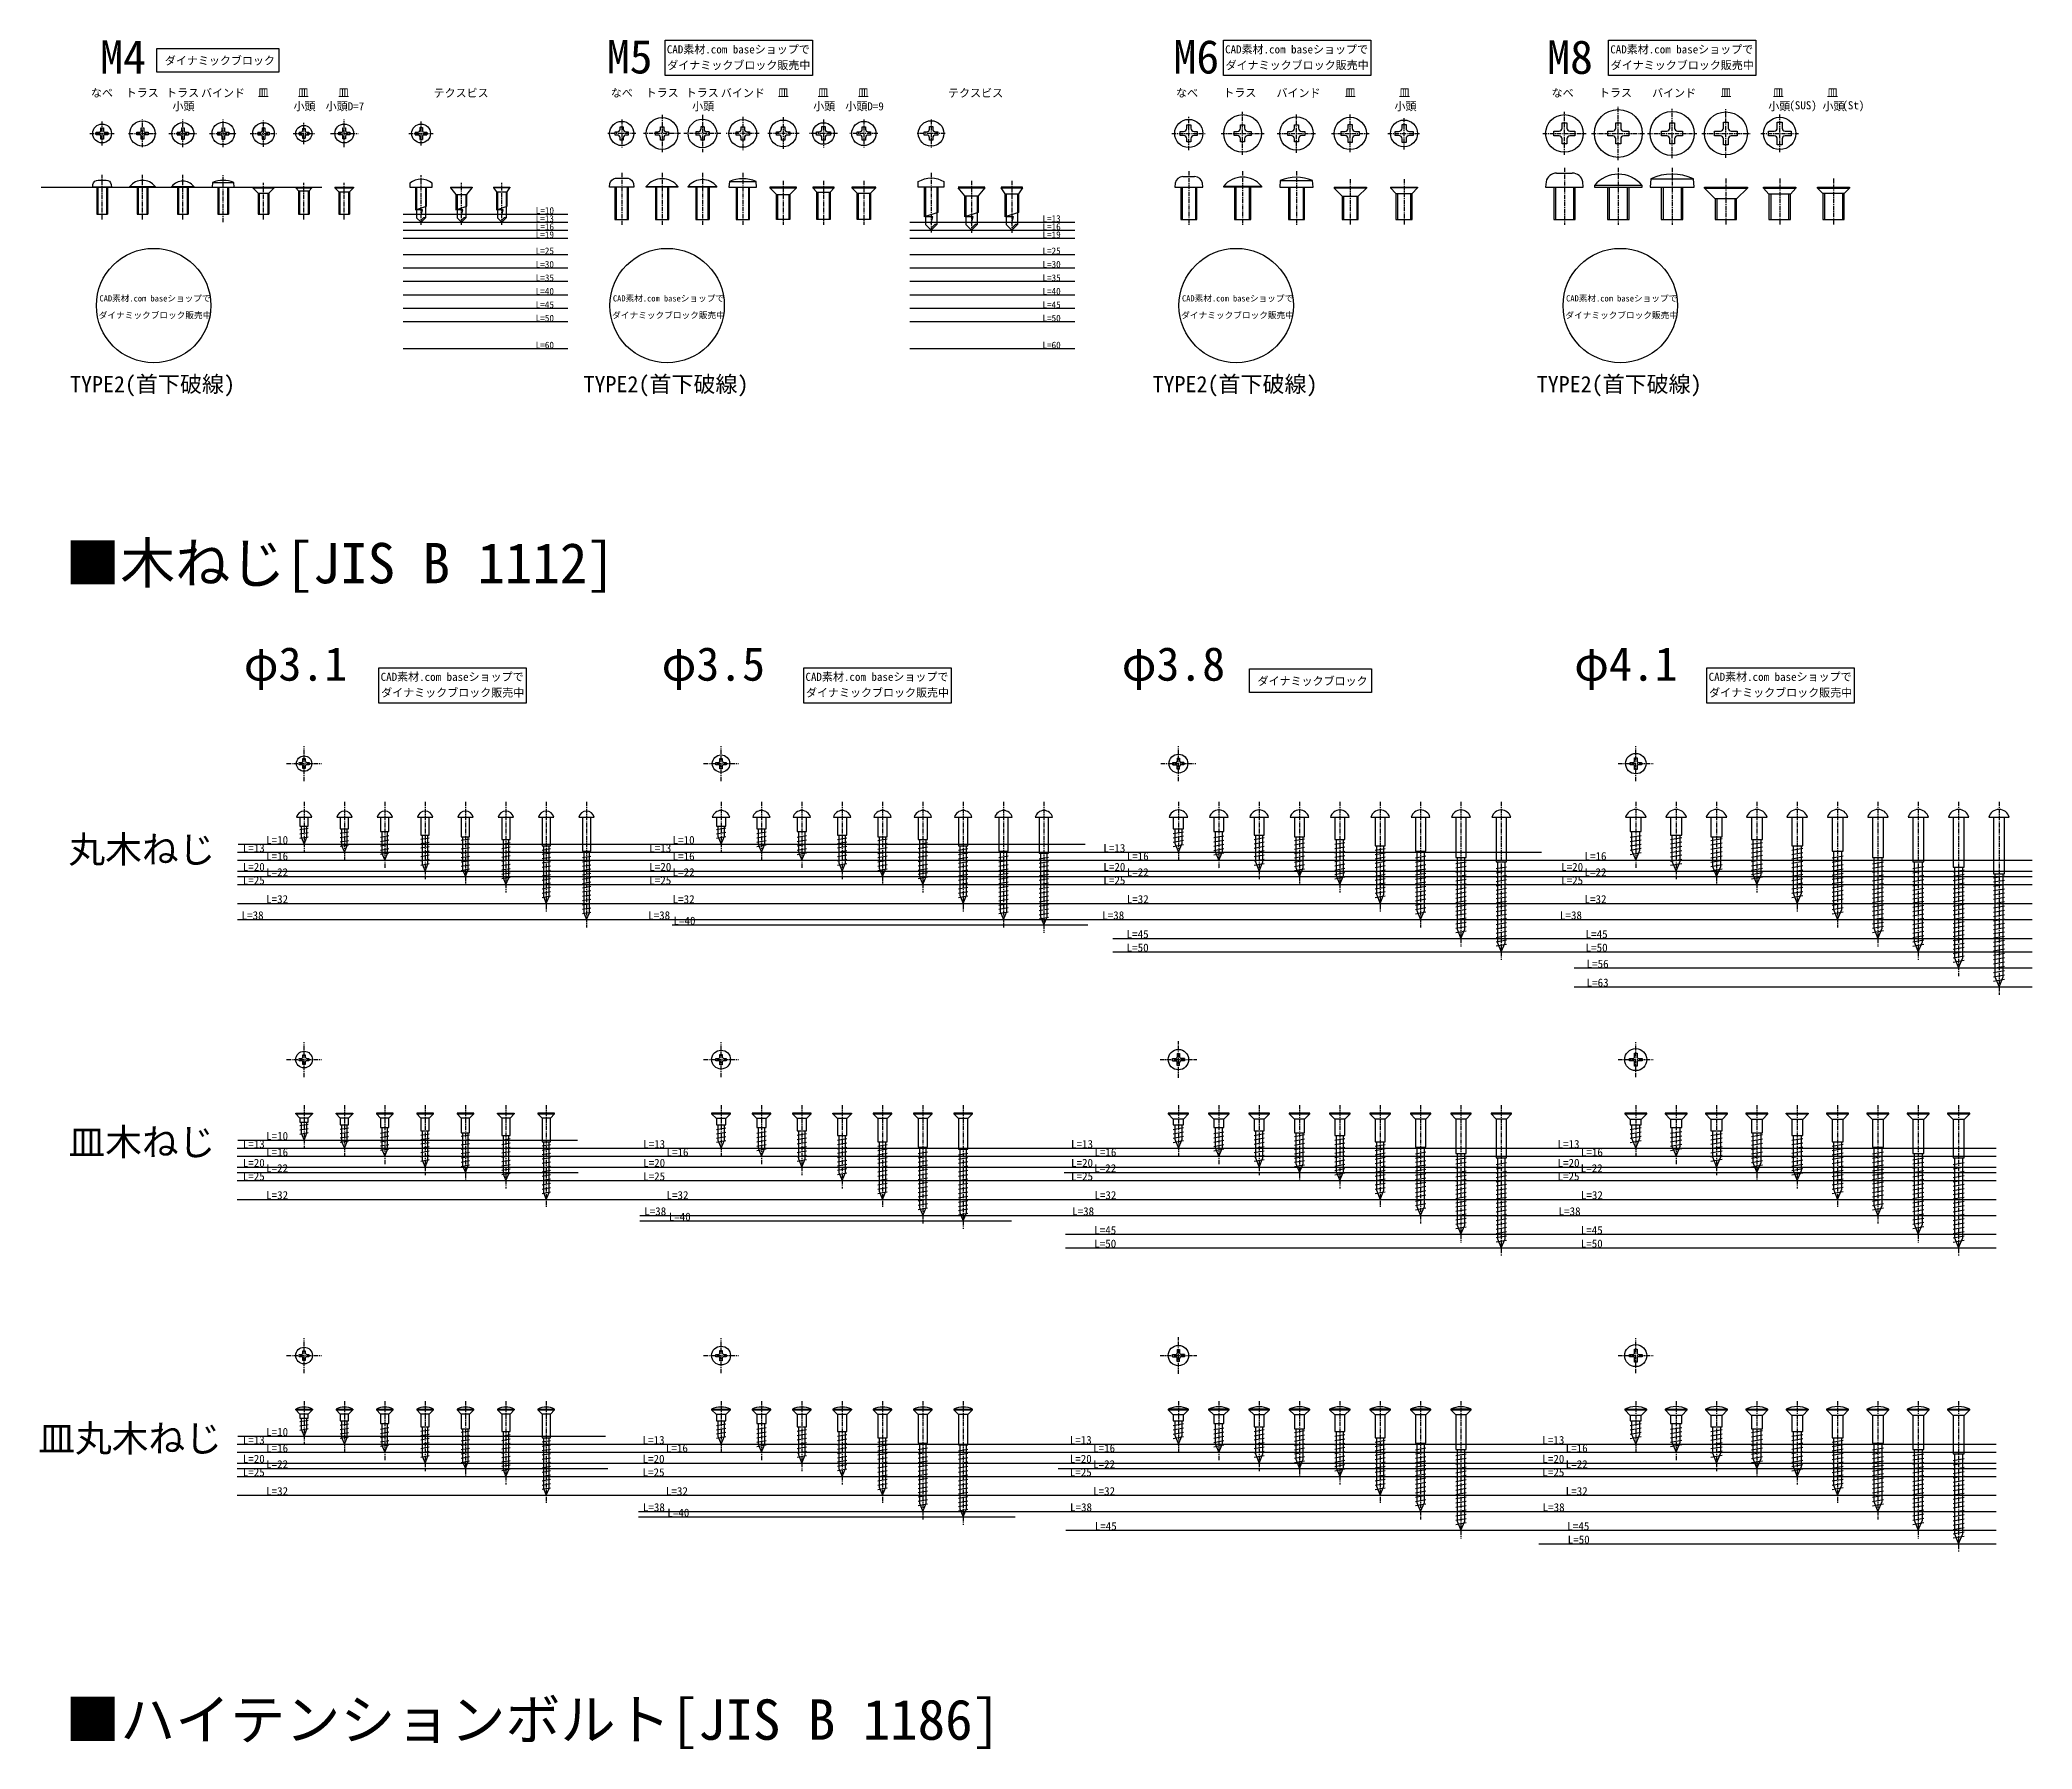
# Model space of a CAD drawing. Header units: millimetres. Extents: x 233 to 3318, y 47 to 2014.
# Drawn here: x 251 to 992, y 952 to 1587 of the extents above; entities that cross this region are included whole.
import ezdxf
from ezdxf.enums import TextEntityAlignment as Align

# ---------------------------------------------------------------- set-up
doc = ezdxf.new("R2010")
doc.units = ezdxf.units.MM
doc.linetypes.add('csc_CENTER', pattern=[50.8, 31.75, -6.35, 6.35, -6.35])
doc.layers.get('Defpoints').update_dxf_attribs({"color": 251})
doc.styles.add('ＭＳ ゴシック', font='MS Gothic.ttf')

msp = doc.modelspace()

# ---------------------------------------------------------------- texts
at = {"style": 'ＭＳ ゴシック'}
for s, height, p in [('CAD素材.com baseショップで', 3, (510.6, 1583.73)), ('CAD素材.com baseショップで', 3, (718.12, 1583.73)), ('CAD素材.com baseショップで', 3, (861.28, 1583.73)), ('ダイナミックブロック販売中', 3, (510.81, 1577.87)), ('ダイナミックブロック販売中', 3, (718.33, 1577.87)), ('ダイナミックブロック販売中', 3, (861.48, 1577.87)), ('なべ', 3, (274.07, 1567.53)), ('トラス', 3, (289.06, 1567.53)), ('トラス', 3, (304.06, 1567.53)), ('小頭', 3, (304.39, 1562.53)), ('バインド', 3, (319.07, 1567.53)), ('皿', 3, (334.07, 1567.53)), ('小頭', 3, (349.39, 1562.53)), ('皿', 3, (348.91, 1567.53)), ('小頭D=7', 3, (364.39, 1562.53)), ('皿', 3, (363.91, 1567.53)), ('テクスビス', 3, (407.57, 1567.53)), ('なべ', 3, (467.31, 1567.53)), ('トラス', 3, (482.3, 1567.53)), ('トラス', 3, (497.2, 1567.53)), ('小頭', 3, (497.54, 1562.53)), ('バインド', 3, (512.31, 1567.53)), ('皿', 3, (527.31, 1567.53)), ('小頭', 3, (542.54, 1562.53)), ('皿', 3, (542.16, 1567.53)), ('小頭D=9', 3, (557.54, 1562.53)), ('皿', 3, (557.06, 1567.53)), ('テクスビス', 3, (598.81, 1567.53)), ('なべ', 3, (677.39, 1567.53)), ('トラス', 3, (697.02, 1567.53)), ('バインド', 3, (718.82, 1567.53)), ('皿', 3, (738.1, 1567.53)), ('小頭', 3, (758.61, 1562.53)), ('皿', 3, (758.23, 1567.53)), ('なべ', 3, (817.01, 1567.53)), ('トラス', 3, (836.64, 1567.53)), ('バインド', 3, (858.44, 1567.53)), ('皿', 3, (877.72, 1567.53)), ('小頭', 3, (897.53, 1562.53)), ('皿', 3, (897.15, 1567.53)), ('(SUS)', 3, (906.37, 1562.62)), ('小頭', 3, (917.69, 1562.53)), ('皿', 3, (917.32, 1567.53)), ('(St)', 3, (925.06, 1562.62)), ('CAD素材.com baseショップで', 2.3, (293.81, 1491.17)), ('CAD素材.com baseショップで', 2.3, (484.66, 1491.17)), ('CAD素材.com baseショップで', 2.3, (696.18, 1491.17)), ('CAD素材.com baseショップで', 2.3, (838.96, 1491.17)), ('ダイナミックブロック販売中', 2.3, (293.81, 1484.92)), ('ダイナミックブロック販売中', 2.3, (484.66, 1484.92)), ('ダイナミックブロック販売中', 2.3, (696.18, 1484.92)), ('ダイナミックブロック販売中', 2.3, (838.96, 1484.92)), ('TYPE2(首下破線)', 6, (292.87, 1458.88)), ('TYPE2(首下破線)', 6, (483.73, 1458.88)), ('TYPE2(首下破線)', 6, (695.24, 1458.88)), ('TYPE2(首下破線)', 6, (838.03, 1458.88)), ('CAD素材.com baseショップで', 3, (404.24, 1350.54)), ('CAD素材.com baseショップで', 3, (562.14, 1350.54)), ('CAD素材.com baseショップで', 3, (897.84, 1350.54)), ('ダイナミックブロック販売中', 3, (404.45, 1344.68)), ('ダイナミックブロック販売中', 3, (562.35, 1344.68)), ('ダイナミックブロック販売中', 3, (898.04, 1344.68))]:
    msp.add_text(s, height=height, dxfattribs=at).set_placement(p, align=Align.MIDDLE)
at = {"color": 6, "style": 'ＭＳ ゴシック'}
for p in [(317.91, 1579.58), (724.06, 1349)]:
    msp.add_text('ダイナミックブロック', height=3, dxfattribs=at).set_placement(p, align=Align.MIDDLE)
at = {"style": 'ＭＳ ゴシック'}
for s, height, p in [('L=13', 2.5, (435.29, 1519.5)), ('L=10', 2.5, (435.31, 1522.5)), ('L=16', 2.5, (435.31, 1516.5)), ('L=13', 2.5, (623.64, 1519.5)), ('L=16', 2.5, (623.65, 1516.5)), ('L=19', 2.5, (435.29, 1513.5)), ('L=19', 2.5, (623.64, 1513.5)), ('L=25', 2.5, (435.29, 1507.5)), ('L=30', 2.5, (435.29, 1502.5)), ('L=25', 2.5, (623.64, 1507.5)), ('L=30', 2.5, (623.64, 1502.5)), ('L=35', 2.5, (435.29, 1497.5)), ('L=35', 2.5, (623.64, 1497.5)), ('L=40', 2.5, (435.29, 1492.5)), ('L=45', 2.5, (435.29, 1487.5)), ('L=40', 2.5, (623.64, 1492.5)), ('L=45', 2.5, (623.64, 1487.5)), ('L=50', 2.5, (435.29, 1482.5)), ('L=50', 2.5, (623.64, 1482.5)), ('L=60', 2.5, (435.29, 1472.5)), ('L=60', 2.5, (623.64, 1472.5)), ('φ3.1', 12.5, (326.79, 1349)), ('φ3.5', 12.5, (482.1, 1349)), ('φ3.8', 12.5, (653.12, 1349)), ('φ4.1', 12.5, (821.31, 1349)), ('丸木ねじ', 10, (261.64, 1281.29)), ('L=10', 3, (335.1, 1288.3)), ('L=10', 3, (486.21, 1288.3)), ('L=13', 3, (326.42, 1285.3)), ('L=20', 3, (326.42, 1278.3)), ('L=16', 3, (335.1, 1282.3)), ('L=13', 3, (477.53, 1285.3)), ('L=20', 3, (477.53, 1278.3)), ('L=16', 3, (486.21, 1282.3)), ('L=13', 3, (646.31, 1285.3)), ('L=20', 3, (646.31, 1278.3)), ('L=16', 3, (654.99, 1282.3)), ('L=20', 3, (816.46, 1278.3)), ('L=16', 3, (825.14, 1282.3)), ('L=25', 3, (326.42, 1273.3)), ('L=22', 3, (335.1, 1276.3)), ('L=25', 3, (477.53, 1273.3)), ('L=22', 3, (486.21, 1276.3)), ('L=25', 3, (646.31, 1273.3)), ('L=22', 3, (654.99, 1276.3)), ('L=25', 3, (816.46, 1273.3)), ('L=22', 3, (825.14, 1276.3)), ('L=32', 3, (335.1, 1266.3)), ('L=32', 3, (486.21, 1266.3)), ('L=32', 3, (654.99, 1266.3)), ('L=32', 3, (825.14, 1266.3)), ('L=38', 3, (326, 1260.3)), ('L=38', 3, (477.1, 1260.3)), ('L=40', 3, (486.53, 1258.3)), ('L=38', 3, (645.88, 1260.3)), ('L=38', 3, (816.03, 1260.3)), ('L=45', 3, (654.96, 1253.3)), ('L=45', 3, (825.57, 1253.3)), ('L=50', 3, (654.96, 1248.3)), ('L=50', 3, (825.57, 1248.3)), ('L=56', 3, (825.93, 1242.3)), ('L=63', 3, (825.93, 1235.3)), ('皿木ねじ', 10, (261.64, 1172.55)), ('L=13', 3, (326.42, 1175.3)), ('L=10', 3, (335.1, 1178.3)), ('L=13', 3, (475.24, 1175.3)), ('L=13', 3, (634.29, 1175.3)), ('L=13', 3, (815.12, 1175.3)), ('L=20', 3, (326.42, 1168.3)), ('L=16', 3, (335.1, 1172.3)), ('L=20', 3, (475.24, 1168.3)), ('L=16', 3, (483.92, 1172.3)), ('L=20', 3, (634.29, 1168.3)), ('L=16', 3, (642.97, 1172.3)), ('L=20', 3, (815.12, 1168.3)), ('L=16', 3, (823.8, 1172.3)), ('L=25', 3, (326.42, 1163.3)), ('L=22', 3, (335.1, 1166.3)), ('L=25', 3, (475.24, 1163.3)), ('L=25', 3, (634.29, 1163.3)), ('L=22', 3, (642.91, 1166.3)), ('L=25', 3, (815.12, 1163.3)), ('L=22', 3, (823.73, 1166.3)), ('L=32', 3, (335.1, 1156.3)), ('L=32', 3, (483.92, 1156.3)), ('L=32', 3, (642.97, 1156.3)), ('L=32', 3, (823.8, 1156.3)), ('L=38', 3, (475.64, 1150.3)), ('L=40', 3, (484.75, 1148.3)), ('L=38', 3, (634.69, 1150.3)), ('L=38', 3, (815.52, 1150.3)), ('L=45', 3, (642.91, 1143.3)), ('L=50', 3, (642.91, 1138.3)), ('L=45', 3, (823.74, 1143.3)), ('L=50', 3, (823.74, 1138.3)), ('皿丸木ねじ', 10, (250.44, 1062.41)), ('L=13', 3, (326.42, 1065.3)), ('L=10', 3, (335.1, 1068.3)), ('L=13', 3, (475.03, 1065.3)), ('L=13', 3, (633.81, 1065.3)), ('L=13', 3, (809.48, 1065.3)), ('L=20', 3, (326.42, 1058.3)), ('L=16', 3, (335.1, 1062.3)), ('L=22', 3, (335.1, 1056.3)), ('L=20', 3, (475.03, 1058.3)), ('L=16', 3, (483.71, 1062.3)), ('L=20', 3, (633.81, 1058.3)), ('L=16', 3, (642.49, 1062.3)), ('L=22', 3, (642.49, 1056.3)), ('L=20', 3, (809.48, 1058.3)), ('L=16', 3, (818.16, 1062.3)), ('L=22', 3, (818.16, 1056.3)), ('L=25', 3, (326.42, 1053.3)), ('L=25', 3, (475.03, 1053.3)), ('L=25', 3, (633.81, 1053.3)), ('L=25', 3, (809.48, 1053.3)), ('L=32', 3, (335.1, 1046.3)), ('L=32', 3, (483.71, 1046.3)), ('L=32', 3, (642.49, 1046.3)), ('L=32', 3, (818.16, 1046.3)), ('L=38', 3, (475.14, 1040.3)), ('L=40', 3, (484.25, 1038.3)), ('L=38', 3, (633.92, 1040.3)), ('L=38', 3, (809.59, 1040.3)), ('L=45', 3, (643.1, 1033.3)), ('L=45', 3, (818.77, 1033.3)), ('L=50', 3, (818.9, 1028.3))]:
    msp.add_text(s, height=height, dxfattribs=at).set_placement(p)
at = {"attachment_point": 1, "style": 'ＭＳ ゴシック'}
for s, insert, char_height in [('M4', (273.41, 1587.05), 12.5), ('M5', (461.71, 1587.17), 12.5), ('M6', (672.34, 1587.16), 12.5), ('M8', (811.27, 1587.03), 12.5), ('■木ねじ[JIS B 1112]', (260.38, 1400.2), 15), ('■ハイテンションボルト[JIS B 1186]', (260.38, 970.4), 15)]:
    msp.add_mtext(s, dxfattribs=dict(at, insert=insert, char_height=char_height))

# ---------------------------------------------------------------- blocks, each defined once
blk = doc.blocks.new('*U72')
at = {"color": 0, "linetype": 'csc_CENTER', "lineweight": -2, "ltscale": 0.05}
for p, q in [((-6.8, 0), (6.8, 0)), ((0, -6.8), (0, 6.8))]:
    blk.add_line(p, q, dxfattribs=at)
at = {"color": 0, "linetype": 'ByBlock', "lineweight": -2}
for p, q in [((-2.25, 0.45), (-0.95, 0.45)), ((-2.25, -0.45), (-2.25, 0.45)), ((-0.45, 2.25), (0.45, 2.25)), ((-0.45, 2.25), (-0.45, 0.95)), ((0.45, 2.25), (0.45, 0.95)), ((2.25, 0.45), (0.95, 0.45)), ((2.25, 0.45), (2.25, -0.45)), ((-2.25, -0.45), (-0.95, -0.45)), ((-0.45, -2.25), (-0.45, -0.95)), ((0.45, -2.25), (-0.45, -2.25)), ((0.45, -2.25), (0.45, -0.95)), ((2.25, -0.45), (0.95, -0.45))]:
    blk.add_line(p, q, dxfattribs=at)
blk.add_circle((0, 0), 3.8, dxfattribs=at)
for centre, start, end in [((-0.95, 0.95), 270, 0), ((0.95, 0.95), 180, 270), ((-0.95, -0.95), 0, 90), ((0.95, -0.95), 90, 180)]:
    blk.add_arc(centre, 0.5, start, end, dxfattribs=at)
blk = doc.blocks.new('*U73')
at = {"color": 0, "linetype": 'ByBlock', "lineweight": -2}
for p, q in [((3.8, 0), (-3.8, 0)), ((-3.8, 0), (-3.8, -0.25)), ((3.8, -0.25), (3.8, 0)), ((-3.8, -0.25), (3.8, -0.25)), ((-3.8, -0.25), (-1.9, -2.15)), ((-1.9, -2.15), (-1.9, -4.3)), ((-1.9, -4.3), (1.9, -4.3)), ((-1.9, -6.04), (1.9, -5.36)), ((-1.9, -7.64), (1.9, -6.96)), ((-1.4, -4.3), (-1.4, -9.62)), ((1.4, -9.62), (1.4, -4.3)), ((3.8, -0.25), (1.9, -2.15)), ((1.9, -4.3), (1.9, -2.15)), ((-1.9, -9.24), (1.9, -8.56)), ((-1.9, -10.84), (1.9, -10.16)), ((-1.4, -9.62), (0, -13)), ((0, -13), (1.4, -9.62))]:
    blk.add_line(p, q, dxfattribs=at)
at = {"color": 0, "linetype": 'csc_CENTER', "lineweight": -2, "ltscale": 0.05}
blk.add_line((0, 3), (0, -16), dxfattribs=at)
at = {"color": 0, "linetype": 'ByBlock', "lineweight": -2}
blk.add_lwpolyline([(3.8, 0, 0.236842), (-3.8, 0)], format="xyb", dxfattribs=at)
blk.add_lwpolyline([(1.9, -2.15), (-1.9, -2.15)], dxfattribs=at)
blk = doc.blocks.new('*U74')
at = {"color": 0, "linetype": 'ByBlock', "lineweight": -2}
for p, q in [((3.8, 0), (-3.8, 0)), ((-3.8, 0), (-3.8, -0.25)), ((3.8, -0.25), (3.8, 0)), ((-3.8, -0.25), (3.8, -0.25)), ((-3.8, -0.25), (-1.9, -2.15)), ((-1.9, -2.15), (-1.9, -5.3)), ((-1.9, -5.3), (1.9, -5.3)), ((-1.9, -7.54), (1.9, -6.86)), ((-1.4, -5.3), (-1.4, -12.72)), ((1.4, -12.72), (1.4, -5.3)), ((3.8, -0.25), (1.9, -2.15)), ((1.9, -5.3), (1.9, -2.15)), ((-1.9, -9.14), (1.9, -8.46)), ((-1.9, -10.74), (1.9, -10.06)), ((-1.9, -12.34), (1.9, -11.66)), ((-1.9, -13.94), (1.9, -13.26)), ((-1.4, -12.72), (0, -16.1)), ((0, -16.1), (1.4, -12.72))]:
    blk.add_line(p, q, dxfattribs=at)
at = {"color": 0, "linetype": 'csc_CENTER', "lineweight": -2, "ltscale": 0.05}
blk.add_line((0, 3), (0, -19.1), dxfattribs=at)
at = {"color": 0, "linetype": 'ByBlock', "lineweight": -2}
blk.add_lwpolyline([(3.8, 0, 0.236842), (-3.8, 0)], format="xyb", dxfattribs=at)
blk.add_lwpolyline([(1.9, -2.15), (-1.9, -2.15)], dxfattribs=at)
blk = doc.blocks.new('*U75')
at = {"color": 0, "linetype": 'ByBlock', "lineweight": -2}
for p, q in [((3.8, 0), (-3.8, 0)), ((-3.8, 0), (-3.8, -0.25)), ((3.8, -0.25), (3.8, 0)), ((-3.8, -0.25), (3.8, -0.25)), ((-3.8, -0.25), (-1.9, -2.15)), ((-1.9, -2.15), (-1.9, -6.6)), ((-1.9, -6.6), (1.9, -6.6)), ((-1.4, -6.6), (-1.4, -16.62)), ((1.4, -16.62), (1.4, -6.6)), ((3.8, -0.25), (1.9, -2.15)), ((1.9, -6.6), (1.9, -2.15)), ((-1.9, -8.24), (1.9, -7.56)), ((-1.9, -9.84), (1.9, -9.16)), ((-1.9, -11.44), (1.9, -10.76)), ((-1.9, -13.04), (1.9, -12.36)), ((-1.9, -14.64), (1.9, -13.96)), ((-1.9, -16.24), (1.9, -15.56)), ((-1.9, -17.84), (1.9, -17.16)), ((-1.4, -16.62), (0, -20)), ((0, -20), (1.4, -16.62))]:
    blk.add_line(p, q, dxfattribs=at)
at = {"color": 0, "linetype": 'csc_CENTER', "lineweight": -2, "ltscale": 0.05}
blk.add_line((0, 3), (0, -23), dxfattribs=at)
at = {"color": 0, "linetype": 'ByBlock', "lineweight": -2}
blk.add_lwpolyline([(3.8, 0, 0.236842), (-3.8, 0)], format="xyb", dxfattribs=at)
blk.add_lwpolyline([(1.9, -2.15), (-1.9, -2.15)], dxfattribs=at)
blk = doc.blocks.new('*U76')
at = {"color": 0, "linetype": 'ByBlock', "lineweight": -2}
for p, q in [((3.8, 0), (-3.8, 0)), ((-3.8, 0), (-3.8, -0.25)), ((3.8, -0.25), (3.8, 0)), ((-3.8, -0.25), (3.8, -0.25)), ((-3.8, -0.25), (-1.9, -2.15)), ((-1.9, -2.15), (-1.9, -7.3)), ((-1.9, -7.3), (1.9, -7.3)), ((-1.4, -7.3), (-1.4, -18.62)), ((1.4, -18.62), (1.4, -7.3)), ((3.8, -0.25), (1.9, -2.15)), ((1.9, -7.3), (1.9, -2.15)), ((-1.9, -8.64), (1.9, -7.96)), ((-1.9, -10.24), (1.9, -9.56)), ((-1.9, -11.84), (1.9, -11.16)), ((-1.9, -13.44), (1.9, -12.76)), ((-1.9, -15.04), (1.9, -14.36)), ((-1.9, -16.64), (1.9, -15.96)), ((-1.9, -18.24), (1.9, -17.56)), ((-1.9, -19.84), (1.9, -19.16)), ((-1.4, -18.62), (0, -22)), ((0, -22), (1.4, -18.62))]:
    blk.add_line(p, q, dxfattribs=at)
at = {"color": 0, "linetype": 'csc_CENTER', "lineweight": -2, "ltscale": 0.05}
blk.add_line((0, 3), (0, -25), dxfattribs=at)
at = {"color": 0, "linetype": 'ByBlock', "lineweight": -2}
blk.add_lwpolyline([(3.8, 0, 0.236842), (-3.8, 0)], format="xyb", dxfattribs=at)
blk.add_lwpolyline([(1.9, -2.15), (-1.9, -2.15)], dxfattribs=at)
blk = doc.blocks.new('*U77')
at = {"color": 0, "linetype": 'ByBlock', "lineweight": -2}
for p, q in [((3.8, 0), (-3.8, 0)), ((-3.8, 0), (-3.8, -0.25)), ((3.8, -0.25), (3.8, 0)), ((-3.8, -0.25), (3.8, -0.25)), ((-3.8, -0.25), (-1.9, -2.15)), ((-1.9, -2.15), (-1.9, -8.3)), ((3.8, -0.25), (1.9, -2.15)), ((1.9, -8.3), (1.9, -2.15)), ((-1.9, -8.3), (1.9, -8.3)), ((-1.9, -10.04), (1.9, -9.36)), ((-1.9, -11.64), (1.9, -10.96)), ((-1.9, -13.24), (1.9, -12.56)), ((-1.9, -14.84), (1.9, -14.16)), ((-1.4, -8.3), (-1.4, -21.62)), ((1.4, -21.62), (1.4, -8.3)), ((-1.9, -16.44), (1.9, -15.76)), ((-1.9, -18.04), (1.9, -17.36)), ((-1.9, -19.64), (1.9, -18.96)), ((-1.9, -21.24), (1.9, -20.56)), ((-1.9, -22.84), (1.9, -22.16)), ((-1.4, -21.62), (0, -25)), ((0, -25), (1.4, -21.62))]:
    blk.add_line(p, q, dxfattribs=at)
at = {"color": 0, "linetype": 'csc_CENTER', "lineweight": -2, "ltscale": 0.05}
blk.add_line((0, 3), (0, -28), dxfattribs=at)
at = {"color": 0, "linetype": 'ByBlock', "lineweight": -2}
blk.add_lwpolyline([(3.8, 0, 0.236842), (-3.8, 0)], format="xyb", dxfattribs=at)
blk.add_lwpolyline([(1.9, -2.15), (-1.9, -2.15)], dxfattribs=at)
blk = doc.blocks.new('*U78')
at = {"color": 0, "linetype": 'ByBlock', "lineweight": -2}
for p, q in [((3.8, 0), (-3.8, 0)), ((-3.8, 0), (-3.8, -0.25)), ((3.8, -0.25), (3.8, 0)), ((-3.8, -0.25), (3.8, -0.25)), ((-3.8, -0.25), (-1.9, -2.15)), ((-1.9, -2.15), (-1.9, -10.6)), ((3.8, -0.25), (1.9, -2.15)), ((1.9, -10.6), (1.9, -2.15)), ((-1.9, -10.6), (1.9, -10.6)), ((-1.9, -12.24), (1.9, -11.56)), ((-1.9, -13.84), (1.9, -13.16)), ((-1.9, -15.44), (1.9, -14.76)), ((-1.4, -10.6), (-1.4, -28.62)), ((1.4, -28.62), (1.4, -10.6)), ((-1.9, -17.04), (1.9, -16.36)), ((-1.9, -18.64), (1.9, -17.96)), ((-1.9, -20.24), (1.9, -19.56)), ((-1.9, -21.84), (1.9, -21.16)), ((-1.9, -23.44), (1.9, -22.76)), ((-1.9, -25.04), (1.9, -24.36)), ((-1.9, -26.64), (1.9, -25.96)), ((-1.9, -28.24), (1.9, -27.56)), ((-1.9, -29.84), (1.9, -29.16)), ((-1.4, -28.62), (0, -32)), ((0, -32), (1.4, -28.62))]:
    blk.add_line(p, q, dxfattribs=at)
at = {"color": 0, "linetype": 'csc_CENTER', "lineweight": -2, "ltscale": 0.05}
blk.add_line((0, 3), (0, -35), dxfattribs=at)
at = {"color": 0, "linetype": 'ByBlock', "lineweight": -2}
blk.add_lwpolyline([(3.8, 0, 0.236842), (-3.8, 0)], format="xyb", dxfattribs=at)
blk.add_lwpolyline([(1.9, -2.15), (-1.9, -2.15)], dxfattribs=at)
blk = doc.blocks.new('*U79')
at = {"color": 0, "linetype": 'ByBlock', "lineweight": -2}
for p, q in [((3.8, 0), (-3.8, 0)), ((-3.8, 0), (-3.8, -0.25)), ((3.8, -0.25), (3.8, 0)), ((-3.8, -0.25), (3.8, -0.25)), ((-3.8, -0.25), (-1.9, -2.15)), ((-1.9, -2.15), (-1.9, -12.6)), ((3.8, -0.25), (1.9, -2.15)), ((1.9, -12.6), (1.9, -2.15)), ((-1.9, -12.6), (1.9, -12.6)), ((-1.9, -15.04), (1.9, -14.36)), ((-1.4, -12.6), (-1.4, -34.62)), ((1.4, -34.62), (1.4, -12.6)), ((-1.9, -16.64), (1.9, -15.96)), ((-1.9, -18.24), (1.9, -17.56)), ((-1.9, -19.84), (1.9, -19.16)), ((-1.9, -21.44), (1.9, -20.76)), ((-1.9, -23.04), (1.9, -22.36)), ((-1.9, -24.64), (1.9, -23.96)), ((-1.9, -26.24), (1.9, -25.56)), ((-1.9, -27.84), (1.9, -27.16)), ((-1.9, -29.44), (1.9, -28.76)), ((-1.9, -31.04), (1.9, -30.36)), ((-1.9, -32.64), (1.9, -31.96)), ((-1.9, -34.24), (1.9, -33.56)), ((-1.9, -35.84), (1.9, -35.16)), ((-1.4, -34.62), (0, -38)), ((0, -38), (1.4, -34.62))]:
    blk.add_line(p, q, dxfattribs=at)
at = {"color": 0, "linetype": 'csc_CENTER', "lineweight": -2, "ltscale": 0.05}
blk.add_line((0, 3), (0, -41), dxfattribs=at)
at = {"color": 0, "linetype": 'ByBlock', "lineweight": -2}
blk.add_lwpolyline([(3.8, 0, 0.236842), (-3.8, 0)], format="xyb", dxfattribs=at)
blk.add_lwpolyline([(1.9, -2.15), (-1.9, -2.15)], dxfattribs=at)
blk = doc.blocks.new('*U80')
at = {"color": 0, "linetype": 'ByBlock', "lineweight": -2}
for p, q in [((3.8, 0), (-3.8, 0)), ((-3.8, 0), (-3.8, -0.25)), ((3.8, -0.25), (3.8, 0)), ((-3.8, -0.25), (3.8, -0.25)), ((-3.8, -0.25), (-1.9, -2.15)), ((-1.9, -2.15), (-1.9, -15)), ((3.8, -0.25), (1.9, -2.15)), ((1.9, -15), (1.9, -2.15)), ((-1.9, -15), (1.9, -15)), ((-1.9, -17.24), (1.9, -16.56)), ((-1.9, -18.84), (1.9, -18.16)), ((-1.9, -20.44), (1.9, -19.76)), ((-1.9, -22.04), (1.9, -21.36)), ((-1.4, -15), (-1.4, -41.62)), ((1.4, -41.62), (1.4, -15)), ((-1.9, -23.64), (1.9, -22.96)), ((-1.9, -25.24), (1.9, -24.56)), ((-1.9, -26.84), (1.9, -26.16)), ((-1.9, -28.44), (1.9, -27.76)), ((-1.9, -30.04), (1.9, -29.36)), ((-1.9, -31.64), (1.9, -30.96)), ((-1.9, -33.24), (1.9, -32.56)), ((-1.9, -34.84), (1.9, -34.16)), ((-1.9, -36.44), (1.9, -35.76)), ((-1.9, -38.04), (1.9, -37.36)), ((-1.9, -39.64), (1.9, -38.96)), ((-1.9, -41.24), (1.9, -40.56)), ((-1.9, -42.84), (1.9, -42.16)), ((-1.4, -41.62), (0, -45)), ((0, -45), (1.4, -41.62))]:
    blk.add_line(p, q, dxfattribs=at)
at = {"color": 0, "linetype": 'csc_CENTER', "lineweight": -2, "ltscale": 0.05}
blk.add_line((0, 3), (0, -48), dxfattribs=at)
at = {"color": 0, "linetype": 'ByBlock', "lineweight": -2}
blk.add_lwpolyline([(3.8, 0, 0.236842), (-3.8, 0)], format="xyb", dxfattribs=at)
blk.add_lwpolyline([(1.9, -2.15), (-1.9, -2.15)], dxfattribs=at)
blk = doc.blocks.new('*U52')
at = {"color": 0, "linetype": 'csc_CENTER', "lineweight": -2, "ltscale": 0.05}
for p, q in [((-6.5, 0), (6.5, 0)), ((0, -6.5), (0, 6.5))]:
    blk.add_line(p, q, dxfattribs=at)
at = {"color": 0, "linetype": 'ByBlock', "lineweight": -2}
for p, q in [((-2.05, 0.45), (-0.95, 0.45)), ((-2.05, -0.45), (-2.05, 0.45)), ((-0.45, 2.05), (0.45, 2.05)), ((-0.45, 2.05), (-0.45, 0.95)), ((0.45, 2.05), (0.45, 0.95)), ((2.05, 0.45), (0.95, 0.45)), ((2.05, 0.45), (2.05, -0.45)), ((-2.05, -0.45), (-0.95, -0.45)), ((-0.45, -2.05), (-0.45, -0.95)), ((0.45, -2.05), (-0.45, -2.05)), ((0.45, -2.05), (0.45, -0.95)), ((2.05, -0.45), (0.95, -0.45))]:
    blk.add_line(p, q, dxfattribs=at)
blk.add_circle((0, 0), 3.5, dxfattribs=at)
for centre, start, end in [((-0.95, 0.95), 270, 0), ((0.95, 0.95), 180, 270), ((-0.95, -0.95), 0, 90), ((0.95, -0.95), 90, 180)]:
    blk.add_arc(centre, 0.5, start, end, dxfattribs=at)
blk = doc.blocks.new('*U53')
at = {"color": 0, "linetype": 'csc_CENTER', "lineweight": -2, "ltscale": 0.05}
blk.add_line((0, 5.7), (0, -16), dxfattribs=at)
at = {"color": 0, "linetype": 'ByBlock', "lineweight": -2}
for p, q in [((-1.9, 0), (-1.9, -4.3)), ((-1.9, -4.3), (1.9, -4.3)), ((-1.9, -6.04), (1.9, -5.36)), ((-1.9, -7.64), (1.9, -6.96)), ((-1.4, -4.3), (-1.4, -9.62)), ((1.4, -9.62), (1.4, -4.3)), ((1.9, -4.3), (1.9, 0)), ((-1.9, -9.24), (1.9, -8.56)), ((-1.9, -10.84), (1.9, -10.16)), ((-1.4, -9.62), (0, -13)), ((0, -13), (1.4, -9.62))]:
    blk.add_line(p, q, dxfattribs=at)
blk.add_lwpolyline([(-3.5, 0), (3.5, 0)], dxfattribs=at)
blk.add_arc((0, -0.92), 3.62, 14.70476, 165.29524, dxfattribs=at)
blk = doc.blocks.new('*U54')
at = {"color": 0, "linetype": 'csc_CENTER', "lineweight": -2, "ltscale": 0.05}
blk.add_line((0, 5.7), (0, -19.1), dxfattribs=at)
at = {"color": 0, "linetype": 'ByBlock', "lineweight": -2}
for p, q in [((-1.9, 0), (-1.9, -5.3)), ((-1.9, -5.3), (1.9, -5.3)), ((-1.9, -7.54), (1.9, -6.86)), ((-1.4, -5.3), (-1.4, -12.72)), ((1.4, -12.72), (1.4, -5.3)), ((1.9, -5.3), (1.9, 0)), ((-1.9, -9.14), (1.9, -8.46)), ((-1.9, -10.74), (1.9, -10.06)), ((-1.9, -12.34), (1.9, -11.66)), ((-1.9, -13.94), (1.9, -13.26)), ((-1.4, -12.72), (0, -16.1)), ((0, -16.1), (1.4, -12.72))]:
    blk.add_line(p, q, dxfattribs=at)
blk.add_lwpolyline([(-3.5, 0), (3.5, 0)], dxfattribs=at)
blk.add_arc((0, -0.92), 3.62, 14.70476, 165.29524, dxfattribs=at)
blk = doc.blocks.new('*U55')
at = {"color": 0, "linetype": 'csc_CENTER', "lineweight": -2, "ltscale": 0.05}
blk.add_line((0, 5.7), (0, -23), dxfattribs=at)
at = {"color": 0, "linetype": 'ByBlock', "lineweight": -2}
for p, q in [((-1.9, 0), (-1.9, -6.6)), ((-1.9, -6.6), (1.9, -6.6)), ((-1.4, -6.6), (-1.4, -16.62)), ((1.4, -16.62), (1.4, -6.6)), ((1.9, -6.6), (1.9, 0)), ((-1.9, -8.24), (1.9, -7.56)), ((-1.9, -9.84), (1.9, -9.16)), ((-1.9, -11.44), (1.9, -10.76)), ((-1.9, -13.04), (1.9, -12.36)), ((-1.9, -14.64), (1.9, -13.96)), ((-1.9, -16.24), (1.9, -15.56)), ((-1.9, -17.84), (1.9, -17.16)), ((-1.4, -16.62), (0, -20)), ((0, -20), (1.4, -16.62))]:
    blk.add_line(p, q, dxfattribs=at)
blk.add_lwpolyline([(-3.5, 0), (3.5, 0)], dxfattribs=at)
blk.add_arc((0, -0.92), 3.62, 14.70476, 165.29524, dxfattribs=at)
blk = doc.blocks.new('*U56')
at = {"color": 0, "linetype": 'csc_CENTER', "lineweight": -2, "ltscale": 0.05}
blk.add_line((0, 5.7), (0, -25), dxfattribs=at)
at = {"color": 0, "linetype": 'ByBlock', "lineweight": -2}
for p, q in [((-1.9, 0), (-1.9, -7.3)), ((-1.9, -7.3), (1.9, -7.3)), ((-1.4, -7.3), (-1.4, -18.62)), ((1.4, -18.62), (1.4, -7.3)), ((1.9, -7.3), (1.9, 0)), ((-1.9, -8.64), (1.9, -7.96)), ((-1.9, -10.24), (1.9, -9.56)), ((-1.9, -11.84), (1.9, -11.16)), ((-1.9, -13.44), (1.9, -12.76)), ((-1.9, -15.04), (1.9, -14.36)), ((-1.9, -16.64), (1.9, -15.96)), ((-1.9, -18.24), (1.9, -17.56)), ((-1.9, -19.84), (1.9, -19.16)), ((-1.4, -18.62), (0, -22)), ((0, -22), (1.4, -18.62))]:
    blk.add_line(p, q, dxfattribs=at)
blk.add_lwpolyline([(-3.5, 0), (3.5, 0)], dxfattribs=at)
blk.add_arc((0, -0.92), 3.62, 14.70476, 165.29524, dxfattribs=at)
blk = doc.blocks.new('*U57')
at = {"color": 0, "linetype": 'csc_CENTER', "lineweight": -2, "ltscale": 0.05}
blk.add_line((0, 5.7), (0, -28), dxfattribs=at)
at = {"color": 0, "linetype": 'ByBlock', "lineweight": -2}
for p, q in [((-1.9, 0), (-1.9, -8.3)), ((1.9, -8.3), (1.9, 0)), ((-1.9, -8.3), (1.9, -8.3)), ((-1.9, -10.04), (1.9, -9.36)), ((-1.9, -11.64), (1.9, -10.96)), ((-1.9, -13.24), (1.9, -12.56)), ((-1.9, -14.84), (1.9, -14.16)), ((-1.4, -8.3), (-1.4, -21.62)), ((1.4, -21.62), (1.4, -8.3)), ((-1.9, -16.44), (1.9, -15.76)), ((-1.9, -18.04), (1.9, -17.36)), ((-1.9, -19.64), (1.9, -18.96)), ((-1.9, -21.24), (1.9, -20.56)), ((-1.9, -22.84), (1.9, -22.16)), ((-1.4, -21.62), (0, -25)), ((0, -25), (1.4, -21.62))]:
    blk.add_line(p, q, dxfattribs=at)
blk.add_lwpolyline([(-3.5, 0), (3.5, 0)], dxfattribs=at)
blk.add_arc((0, -0.92), 3.62, 14.70476, 165.29524, dxfattribs=at)
blk = doc.blocks.new('*U58')
at = {"color": 0, "linetype": 'csc_CENTER', "lineweight": -2, "ltscale": 0.05}
blk.add_line((0, 5.7), (0, -35), dxfattribs=at)
at = {"color": 0, "linetype": 'ByBlock', "lineweight": -2}
for p, q in [((-1.9, 0), (-1.9, -10.6)), ((1.9, -10.6), (1.9, 0)), ((-1.9, -10.6), (1.9, -10.6)), ((-1.9, -12.24), (1.9, -11.56)), ((-1.9, -13.84), (1.9, -13.16)), ((-1.9, -15.44), (1.9, -14.76)), ((-1.4, -10.6), (-1.4, -28.62)), ((1.4, -28.62), (1.4, -10.6)), ((-1.9, -17.04), (1.9, -16.36)), ((-1.9, -18.64), (1.9, -17.96)), ((-1.9, -20.24), (1.9, -19.56)), ((-1.9, -21.84), (1.9, -21.16)), ((-1.9, -23.44), (1.9, -22.76)), ((-1.9, -25.04), (1.9, -24.36)), ((-1.9, -26.64), (1.9, -25.96)), ((-1.9, -28.24), (1.9, -27.56)), ((-1.9, -29.84), (1.9, -29.16)), ((-1.4, -28.62), (0, -32)), ((0, -32), (1.4, -28.62))]:
    blk.add_line(p, q, dxfattribs=at)
blk.add_lwpolyline([(-3.5, 0), (3.5, 0)], dxfattribs=at)
blk.add_arc((0, -0.92), 3.62, 14.70476, 165.29524, dxfattribs=at)
blk = doc.blocks.new('*U59')
at = {"color": 0, "linetype": 'csc_CENTER', "lineweight": -2, "ltscale": 0.05}
blk.add_line((0, 5.7), (0, -41), dxfattribs=at)
at = {"color": 0, "linetype": 'ByBlock', "lineweight": -2}
for p, q in [((-1.9, 0), (-1.9, -12.6)), ((1.9, -12.6), (1.9, 0)), ((-1.9, -12.6), (1.9, -12.6)), ((-1.9, -15.04), (1.9, -14.36)), ((-1.4, -12.6), (-1.4, -34.62)), ((1.4, -34.62), (1.4, -12.6)), ((-1.9, -16.64), (1.9, -15.96)), ((-1.9, -18.24), (1.9, -17.56)), ((-1.9, -19.84), (1.9, -19.16)), ((-1.9, -21.44), (1.9, -20.76)), ((-1.9, -23.04), (1.9, -22.36)), ((-1.9, -24.64), (1.9, -23.96)), ((-1.9, -26.24), (1.9, -25.56)), ((-1.9, -27.84), (1.9, -27.16)), ((-1.9, -29.44), (1.9, -28.76)), ((-1.9, -31.04), (1.9, -30.36)), ((-1.9, -32.64), (1.9, -31.96)), ((-1.9, -34.24), (1.9, -33.56)), ((-1.9, -35.84), (1.9, -35.16)), ((-1.4, -34.62), (0, -38)), ((0, -38), (1.4, -34.62))]:
    blk.add_line(p, q, dxfattribs=at)
blk.add_lwpolyline([(-3.5, 0), (3.5, 0)], dxfattribs=at)
blk.add_arc((0, -0.92), 3.62, 14.70476, 165.29524, dxfattribs=at)
blk = doc.blocks.new('*U60')
at = {"color": 0, "linetype": 'csc_CENTER', "lineweight": -2, "ltscale": 0.05}
blk.add_line((0, 5.7), (0, -48), dxfattribs=at)
at = {"color": 0, "linetype": 'ByBlock', "lineweight": -2}
for p, q in [((-1.9, 0), (-1.9, -15)), ((1.9, -15), (1.9, 0)), ((-1.9, -15), (1.9, -15)), ((-1.9, -17.24), (1.9, -16.56)), ((-1.9, -18.84), (1.9, -18.16)), ((-1.9, -20.44), (1.9, -19.76)), ((-1.9, -22.04), (1.9, -21.36)), ((-1.4, -15), (-1.4, -41.62)), ((1.4, -41.62), (1.4, -15)), ((-1.9, -23.64), (1.9, -22.96)), ((-1.9, -25.24), (1.9, -24.56)), ((-1.9, -26.84), (1.9, -26.16)), ((-1.9, -28.44), (1.9, -27.76)), ((-1.9, -30.04), (1.9, -29.36)), ((-1.9, -31.64), (1.9, -30.96)), ((-1.9, -33.24), (1.9, -32.56)), ((-1.9, -34.84), (1.9, -34.16)), ((-1.9, -36.44), (1.9, -35.76)), ((-1.9, -38.04), (1.9, -37.36)), ((-1.9, -39.64), (1.9, -38.96)), ((-1.9, -41.24), (1.9, -40.56)), ((-1.9, -42.84), (1.9, -42.16)), ((-1.4, -41.62), (0, -45)), ((0, -45), (1.4, -41.62))]:
    blk.add_line(p, q, dxfattribs=at)
blk.add_lwpolyline([(-3.5, 0), (3.5, 0)], dxfattribs=at)
blk.add_arc((0, -0.92), 3.62, 14.70476, 165.29524, dxfattribs=at)
blk = doc.blocks.new('*U61')
at = {"color": 0, "linetype": 'csc_CENTER', "lineweight": -2, "ltscale": 0.05}
blk.add_line((0, 5.7), (0, -53), dxfattribs=at)
at = {"color": 0, "linetype": 'ByBlock', "lineweight": -2}
for p, q in [((-1.9, 0), (-1.9, -16.6)), ((1.9, -16.6), (1.9, 0)), ((-1.9, -16.6), (1.9, -16.6)), ((-1.9, -19.04), (1.9, -18.37)), ((-1.9, -20.64), (1.9, -19.97)), ((-1.9, -22.24), (1.9, -21.57)), ((-1.4, -16.6), (-1.4, -46.62)), ((1.4, -46.62), (1.4, -16.6)), ((-1.9, -23.84), (1.9, -23.17)), ((-1.9, -25.44), (1.9, -24.77)), ((-1.9, -27.04), (1.9, -26.37)), ((-1.9, -28.64), (1.9, -27.97)), ((-1.9, -30.24), (1.9, -29.57)), ((-1.9, -31.84), (1.9, -31.17)), ((-1.9, -33.44), (1.9, -32.77)), ((-1.9, -35.04), (1.9, -34.36)), ((-1.9, -36.64), (1.9, -35.96)), ((-1.9, -38.24), (1.9, -37.56)), ((-1.9, -39.84), (1.9, -39.16)), ((-1.9, -41.44), (1.9, -40.76)), ((-1.9, -43.04), (1.9, -42.36)), ((-1.9, -44.64), (1.9, -43.96)), ((-1.9, -46.24), (1.9, -45.56)), ((-1.9, -47.84), (1.9, -47.16)), ((-1.4, -46.62), (0, -50)), ((0, -50), (1.4, -46.62))]:
    blk.add_line(p, q, dxfattribs=at)
blk.add_lwpolyline([(-3.48, 0), (3.52, 0)], dxfattribs=at)
blk.add_arc((0, -0.92), 3.62, 14.70425, 165.29575, dxfattribs=at)
blk = doc.blocks.new('*U62')
at = {"color": 0, "linetype": 'csc_CENTER', "lineweight": -2, "ltscale": 0.05}
for p, q in [((-6.8, 0), (6.8, 0)), ((0, -6.8), (0, 6.8))]:
    blk.add_line(p, q, dxfattribs=at)
at = {"color": 0, "linetype": 'ByBlock', "lineweight": -2}
for p, q in [((-2.25, 0.45), (-0.95, 0.45)), ((-2.25, -0.45), (-2.25, 0.45)), ((-0.45, 2.25), (0.45, 2.25)), ((-0.45, 2.25), (-0.45, 0.95)), ((0.45, 2.25), (0.45, 0.95)), ((2.25, 0.45), (0.95, 0.45)), ((2.25, 0.45), (2.25, -0.45)), ((-2.25, -0.45), (-0.95, -0.45)), ((-0.45, -2.25), (-0.45, -0.95)), ((0.45, -2.25), (-0.45, -2.25)), ((0.45, -2.25), (0.45, -0.95)), ((2.25, -0.45), (0.95, -0.45))]:
    blk.add_line(p, q, dxfattribs=at)
blk.add_circle((0, 0), 3.8, dxfattribs=at)
for centre, start, end in [((-0.95, 0.95), 270, 0), ((0.95, 0.95), 180, 270), ((-0.95, -0.95), 0, 90), ((0.95, -0.95), 90, 180)]:
    blk.add_arc(centre, 0.5, start, end, dxfattribs=at)
blk = doc.blocks.new('*U63')
at = {"color": 0, "linetype": 'ByBlock', "lineweight": -2}
for p, q in [((3.8, 0), (-3.8, 0)), ((-3.8, 0), (-3.8, -0.25)), ((3.8, -0.25), (3.8, 0)), ((-3.8, -0.25), (3.8, -0.25)), ((-3.8, -0.25), (-1.9, -2.15)), ((-1.9, -2.15), (-1.9, -4.3)), ((-1.9, -4.3), (1.9, -4.3)), ((-1.9, -6.04), (1.9, -5.36)), ((-1.9, -7.64), (1.9, -6.96)), ((-1.4, -4.3), (-1.4, -9.62)), ((1.4, -9.62), (1.4, -4.3)), ((3.8, -0.25), (1.9, -2.15)), ((1.9, -4.3), (1.9, -2.15)), ((-1.9, -9.24), (1.9, -8.56)), ((-1.9, -10.84), (1.9, -10.16)), ((-1.4, -9.62), (0, -13)), ((0, -13), (1.4, -9.62))]:
    blk.add_line(p, q, dxfattribs=at)
at = {"color": 0, "linetype": 'csc_CENTER', "lineweight": -2, "ltscale": 0.05}
blk.add_line((0, 3), (0, -16), dxfattribs=at)
at = {"color": 0, "linetype": 'ByBlock', "lineweight": -2}
blk.add_lwpolyline([(1.9, -2.15), (-1.9, -2.15)], dxfattribs=at)
blk = doc.blocks.new('*U64')
at = {"color": 0, "linetype": 'ByBlock', "lineweight": -2}
for p, q in [((3.8, 0), (-3.8, 0)), ((-3.8, 0), (-3.8, -0.25)), ((3.8, -0.25), (3.8, 0)), ((-3.8, -0.25), (3.8, -0.25)), ((-3.8, -0.25), (-1.9, -2.15)), ((-1.9, -2.15), (-1.9, -5.3)), ((-1.9, -5.3), (1.9, -5.3)), ((-1.9, -7.54), (1.9, -6.86)), ((-1.4, -5.3), (-1.4, -12.72)), ((1.4, -12.72), (1.4, -5.3)), ((3.8, -0.25), (1.9, -2.15)), ((1.9, -5.3), (1.9, -2.15)), ((-1.9, -9.14), (1.9, -8.46)), ((-1.9, -10.74), (1.9, -10.06)), ((-1.9, -12.34), (1.9, -11.66)), ((-1.9, -13.94), (1.9, -13.26)), ((-1.4, -12.72), (0, -16.1)), ((0, -16.1), (1.4, -12.72))]:
    blk.add_line(p, q, dxfattribs=at)
at = {"color": 0, "linetype": 'csc_CENTER', "lineweight": -2, "ltscale": 0.05}
blk.add_line((0, 3), (0, -19.1), dxfattribs=at)
at = {"color": 0, "linetype": 'ByBlock', "lineweight": -2}
blk.add_lwpolyline([(1.9, -2.15), (-1.9, -2.15)], dxfattribs=at)
blk = doc.blocks.new('*U65')
at = {"color": 0, "linetype": 'ByBlock', "lineweight": -2}
for p, q in [((3.8, 0), (-3.8, 0)), ((-3.8, 0), (-3.8, -0.25)), ((3.8, -0.25), (3.8, 0)), ((-3.8, -0.25), (3.8, -0.25)), ((-3.8, -0.25), (-1.9, -2.15)), ((-1.9, -2.15), (-1.9, -6.6)), ((-1.9, -6.6), (1.9, -6.6)), ((-1.4, -6.6), (-1.4, -16.62)), ((1.4, -16.62), (1.4, -6.6)), ((3.8, -0.25), (1.9, -2.15)), ((1.9, -6.6), (1.9, -2.15)), ((-1.9, -8.24), (1.9, -7.56)), ((-1.9, -9.84), (1.9, -9.16)), ((-1.9, -11.44), (1.9, -10.76)), ((-1.9, -13.04), (1.9, -12.36)), ((-1.9, -14.64), (1.9, -13.96)), ((-1.9, -16.24), (1.9, -15.56)), ((-1.9, -17.84), (1.9, -17.16)), ((-1.4, -16.62), (0, -20)), ((0, -20), (1.4, -16.62))]:
    blk.add_line(p, q, dxfattribs=at)
at = {"color": 0, "linetype": 'csc_CENTER', "lineweight": -2, "ltscale": 0.05}
blk.add_line((0, 3), (0, -23), dxfattribs=at)
at = {"color": 0, "linetype": 'ByBlock', "lineweight": -2}
blk.add_lwpolyline([(1.9, -2.15), (-1.9, -2.15)], dxfattribs=at)
blk = doc.blocks.new('*U66')
at = {"color": 0, "linetype": 'ByBlock', "lineweight": -2}
for p, q in [((3.8, 0), (-3.8, 0)), ((-3.8, 0), (-3.8, -0.25)), ((3.8, -0.25), (3.8, 0)), ((-3.8, -0.25), (3.8, -0.25)), ((-3.8, -0.25), (-1.9, -2.15)), ((-1.9, -2.15), (-1.9, -7.3)), ((-1.9, -7.3), (1.9, -7.3)), ((-1.4, -7.3), (-1.4, -18.62)), ((1.4, -18.62), (1.4, -7.3)), ((3.8, -0.25), (1.9, -2.15)), ((1.9, -7.3), (1.9, -2.15)), ((-1.9, -8.64), (1.9, -7.96)), ((-1.9, -10.24), (1.9, -9.56)), ((-1.9, -11.84), (1.9, -11.16)), ((-1.9, -13.44), (1.9, -12.76)), ((-1.9, -15.04), (1.9, -14.36)), ((-1.9, -16.64), (1.9, -15.96)), ((-1.9, -18.24), (1.9, -17.56)), ((-1.9, -19.84), (1.9, -19.16)), ((-1.4, -18.62), (0, -22)), ((0, -22), (1.4, -18.62))]:
    blk.add_line(p, q, dxfattribs=at)
at = {"color": 0, "linetype": 'csc_CENTER', "lineweight": -2, "ltscale": 0.05}
blk.add_line((0, 3), (0, -25), dxfattribs=at)
at = {"color": 0, "linetype": 'ByBlock', "lineweight": -2}
blk.add_lwpolyline([(1.9, -2.15), (-1.9, -2.15)], dxfattribs=at)
blk = doc.blocks.new('*U70')
at = {"color": 0, "linetype": 'ByBlock', "lineweight": -2}
for p, q in [((3.8, 0), (-3.8, 0)), ((-3.8, 0), (-3.8, -0.25)), ((3.8, -0.25), (3.8, 0)), ((-3.8, -0.25), (3.8, -0.25)), ((-3.8, -0.25), (-1.9, -2.15)), ((-1.9, -2.15), (-1.9, -8.3)), ((3.8, -0.25), (1.9, -2.15)), ((1.9, -8.3), (1.9, -2.15)), ((-1.9, -8.3), (1.9, -8.3)), ((-1.9, -10.04), (1.9, -9.36)), ((-1.9, -11.64), (1.9, -10.96)), ((-1.9, -13.24), (1.9, -12.56)), ((-1.9, -14.84), (1.9, -14.16)), ((-1.4, -8.3), (-1.4, -21.62)), ((1.4, -21.62), (1.4, -8.3)), ((-1.9, -16.44), (1.9, -15.76)), ((-1.9, -18.04), (1.9, -17.36)), ((-1.9, -19.64), (1.9, -18.96)), ((-1.9, -21.24), (1.9, -20.56)), ((-1.9, -22.84), (1.9, -22.16)), ((-1.4, -21.62), (0, -25)), ((0, -25), (1.4, -21.62))]:
    blk.add_line(p, q, dxfattribs=at)
at = {"color": 0, "linetype": 'csc_CENTER', "lineweight": -2, "ltscale": 0.05}
blk.add_line((0, 3), (0, -28), dxfattribs=at)
at = {"color": 0, "linetype": 'ByBlock', "lineweight": -2}
blk.add_lwpolyline([(1.9, -2.15), (-1.9, -2.15)], dxfattribs=at)
blk = doc.blocks.new('*U69')
at = {"color": 0, "linetype": 'ByBlock', "lineweight": -2}
for p, q in [((3.8, 0), (-3.8, 0)), ((-3.8, 0), (-3.8, -0.25)), ((3.8, -0.25), (3.8, 0)), ((-3.8, -0.25), (3.8, -0.25)), ((-3.8, -0.25), (-1.9, -2.15)), ((-1.9, -2.15), (-1.9, -10.6)), ((3.8, -0.25), (1.9, -2.15)), ((1.9, -10.6), (1.9, -2.15)), ((-1.9, -10.6), (1.9, -10.6)), ((-1.9, -12.24), (1.9, -11.56)), ((-1.9, -13.84), (1.9, -13.16)), ((-1.9, -15.44), (1.9, -14.76)), ((-1.4, -10.6), (-1.4, -28.62)), ((1.4, -28.62), (1.4, -10.6)), ((-1.9, -17.04), (1.9, -16.36)), ((-1.9, -18.64), (1.9, -17.96)), ((-1.9, -20.24), (1.9, -19.56)), ((-1.9, -21.84), (1.9, -21.16)), ((-1.9, -23.44), (1.9, -22.76)), ((-1.9, -25.04), (1.9, -24.36)), ((-1.9, -26.64), (1.9, -25.96)), ((-1.9, -28.24), (1.9, -27.56)), ((-1.9, -29.84), (1.9, -29.16)), ((-1.4, -28.62), (0, -32)), ((0, -32), (1.4, -28.62))]:
    blk.add_line(p, q, dxfattribs=at)
at = {"color": 0, "linetype": 'csc_CENTER', "lineweight": -2, "ltscale": 0.05}
blk.add_line((0, 3), (0, -35), dxfattribs=at)
at = {"color": 0, "linetype": 'ByBlock', "lineweight": -2}
blk.add_lwpolyline([(1.9, -2.15), (-1.9, -2.15)], dxfattribs=at)
blk = doc.blocks.new('*U68')
at = {"color": 0, "linetype": 'ByBlock', "lineweight": -2}
for p, q in [((3.8, 0), (-3.8, 0)), ((-3.8, 0), (-3.8, -0.25)), ((3.8, -0.25), (3.8, 0)), ((-3.8, -0.25), (3.8, -0.25)), ((-3.8, -0.25), (-1.9, -2.15)), ((-1.9, -2.15), (-1.9, -12.6)), ((3.8, -0.25), (1.9, -2.15)), ((1.9, -12.6), (1.9, -2.15)), ((-1.9, -12.6), (1.9, -12.6)), ((-1.9, -15.04), (1.9, -14.36)), ((-1.4, -12.6), (-1.4, -34.62)), ((1.4, -34.62), (1.4, -12.6)), ((-1.9, -16.64), (1.9, -15.96)), ((-1.9, -18.24), (1.9, -17.56)), ((-1.9, -19.84), (1.9, -19.16)), ((-1.9, -21.44), (1.9, -20.76)), ((-1.9, -23.04), (1.9, -22.36)), ((-1.9, -24.64), (1.9, -23.96)), ((-1.9, -26.24), (1.9, -25.56)), ((-1.9, -27.84), (1.9, -27.16)), ((-1.9, -29.44), (1.9, -28.76)), ((-1.9, -31.04), (1.9, -30.36)), ((-1.9, -32.64), (1.9, -31.96)), ((-1.9, -34.24), (1.9, -33.56)), ((-1.9, -35.84), (1.9, -35.16)), ((-1.4, -34.62), (0, -38)), ((0, -38), (1.4, -34.62))]:
    blk.add_line(p, q, dxfattribs=at)
at = {"color": 0, "linetype": 'csc_CENTER', "lineweight": -2, "ltscale": 0.05}
blk.add_line((0, 3), (0, -41), dxfattribs=at)
at = {"color": 0, "linetype": 'ByBlock', "lineweight": -2}
blk.add_lwpolyline([(1.9, -2.15), (-1.9, -2.15)], dxfattribs=at)
blk = doc.blocks.new('*U67')
at = {"color": 0, "linetype": 'ByBlock', "lineweight": -2}
for p, q in [((3.8, 0), (-3.8, 0)), ((-3.8, 0), (-3.8, -0.25)), ((3.8, -0.25), (3.8, 0)), ((-3.8, -0.25), (3.8, -0.25)), ((-3.8, -0.25), (-1.9, -2.15)), ((-1.9, -2.15), (-1.9, -15)), ((3.8, -0.25), (1.9, -2.15)), ((1.9, -15), (1.9, -2.15)), ((-1.9, -15), (1.9, -15)), ((-1.9, -17.24), (1.9, -16.56)), ((-1.9, -18.84), (1.9, -18.16)), ((-1.9, -20.44), (1.9, -19.76)), ((-1.9, -22.04), (1.9, -21.36)), ((-1.4, -15), (-1.4, -41.62)), ((1.4, -41.62), (1.4, -15)), ((-1.9, -23.64), (1.9, -22.96)), ((-1.9, -25.24), (1.9, -24.56)), ((-1.9, -26.84), (1.9, -26.16)), ((-1.9, -28.44), (1.9, -27.76)), ((-1.9, -30.04), (1.9, -29.36)), ((-1.9, -31.64), (1.9, -30.96)), ((-1.9, -33.24), (1.9, -32.56)), ((-1.9, -34.84), (1.9, -34.16)), ((-1.9, -36.44), (1.9, -35.76)), ((-1.9, -38.04), (1.9, -37.36)), ((-1.9, -39.64), (1.9, -38.96)), ((-1.9, -41.24), (1.9, -40.56)), ((-1.9, -42.84), (1.9, -42.16)), ((-1.4, -41.62), (0, -45)), ((0, -45), (1.4, -41.62))]:
    blk.add_line(p, q, dxfattribs=at)
at = {"color": 0, "linetype": 'csc_CENTER', "lineweight": -2, "ltscale": 0.05}
blk.add_line((0, 3), (0, -48), dxfattribs=at)
at = {"color": 0, "linetype": 'ByBlock', "lineweight": -2}
blk.add_lwpolyline([(1.9, -2.15), (-1.9, -2.15)], dxfattribs=at)
blk = doc.blocks.new('*U71')
at = {"color": 0, "linetype": 'ByBlock', "lineweight": -2}
for p, q in [((3.8, 0), (-3.8, 0)), ((-3.8, 0), (-3.8, -0.25)), ((3.8, -0.25), (3.8, 0)), ((-3.8, -0.25), (3.8, -0.25)), ((-3.8, -0.25), (-1.9, -2.15)), ((-1.9, -2.15), (-1.9, -16.6)), ((3.8, -0.25), (1.9, -2.15)), ((1.9, -16.6), (1.9, -2.15)), ((-1.9, -16.6), (1.9, -16.6)), ((-1.9, -19.04), (1.9, -18.37)), ((-1.9, -20.64), (1.9, -19.97)), ((-1.9, -22.24), (1.9, -21.57)), ((-1.4, -16.6), (-1.4, -46.62)), ((1.4, -46.62), (1.4, -16.6)), ((-1.9, -23.84), (1.9, -23.17)), ((-1.9, -25.44), (1.9, -24.77)), ((-1.9, -27.04), (1.9, -26.37)), ((-1.9, -28.64), (1.9, -27.97)), ((-1.9, -30.24), (1.9, -29.57)), ((-1.9, -31.84), (1.9, -31.17)), ((-1.9, -33.44), (1.9, -32.77)), ((-1.9, -35.04), (1.9, -34.36)), ((-1.9, -36.64), (1.9, -35.96)), ((-1.9, -38.24), (1.9, -37.56)), ((-1.9, -39.84), (1.9, -39.16)), ((-1.9, -41.44), (1.9, -40.76)), ((-1.9, -43.04), (1.9, -42.36)), ((-1.9, -44.64), (1.9, -43.96)), ((-1.9, -46.24), (1.9, -45.56)), ((-1.9, -47.84), (1.9, -47.16)), ((-1.4, -46.62), (0, -50)), ((0, -50), (1.4, -46.62))]:
    blk.add_line(p, q, dxfattribs=at)
at = {"color": 0, "linetype": 'csc_CENTER', "lineweight": -2, "ltscale": 0.05}
blk.add_line((0, 3), (0, -53), dxfattribs=at)
at = {"color": 0, "linetype": 'ByBlock', "lineweight": -2}
blk.add_lwpolyline([(1.9, -2.15), (-1.9, -2.15)], dxfattribs=at)
blk = doc.blocks.new('*U143')
at = {"color": 0, "linetype": 'csc_CENTER', "lineweight": -2, "ltscale": 0.05}
for p, q in [((-4.5, 0), (4.5, 0)), ((0, -4.5), (0, 4.5))]:
    blk.add_line(p, q, dxfattribs=at)
at = {"color": 0, "linetype": 'ByBlock', "lineweight": -2}
blk.add_lwpolyline([(-0.5, -2.15), (-0.5, -1, 0.414214), (-1, -0.5), (-2.15, -0.5), (-2.15, 0.5), (-1, 0.5, 0.414214), (-0.5, 1), (-0.5, 2.15), (0.5, 2.15), (0.5, 1, 0.414214), (1, 0.5), (2.15, 0.5), (2.15, -0.5), (1, -0.5, 0.414214), (0.5, -1), (0.5, -2.15)], format="xyb", close=True, dxfattribs=at)
blk.add_circle((0, 0), 3.5, dxfattribs=at)
blk = doc.blocks.new('*U142')
at = {"color": 0, "linetype": 'csc_CENTER', "lineweight": -2, "ltscale": 0.05}
for p, q in [((-5.14, 0), (5.14, 0)), ((0, -5.14), (0, 5.14))]:
    blk.add_line(p, q, dxfattribs=at)
at = {"color": 0, "linetype": 'ByBlock', "lineweight": -2}
blk.add_lwpolyline([(-0.5, -2.15), (-0.5, -1, 0.414214), (-1, -0.5), (-2.15, -0.5), (-2.15, 0.5), (-1, 0.5, 0.414214), (-0.5, 1), (-0.5, 2.15), (0.5, 2.15), (0.5, 1, 0.414214), (1, 0.5), (2.15, 0.5), (2.15, -0.5), (1, -0.5, 0.414214), (0.5, -1), (0.5, -2.15)], format="xyb", close=True, dxfattribs=at)
blk.add_circle((0, 0), 4.7, dxfattribs=at)
blk = doc.blocks.new('*U141')
at = {"color": 0, "linetype": 'csc_CENTER', "lineweight": -2, "ltscale": 0.05}
for p, q in [((-5.14, 0), (5.14, 0)), ((0, -5.14), (0, 5.14))]:
    blk.add_line(p, q, dxfattribs=at)
at = {"color": 0, "linetype": 'ByBlock', "lineweight": -2}
for p, q in [((-2.15, 0.5), (-1, 0.5)), ((-2.15, 0.5), (-2.15, -0.5)), ((-0.5, 2.15), (-0.5, 1)), ((-0.5, 2.15), (0.5, 2.15)), ((0.5, 2.15), (0.5, 1)), ((1, 0.5), (2.15, 0.5)), ((2.15, 0.5), (2.15, -0.5)), ((-2.15, -0.5), (-1, -0.5)), ((-0.5, -1), (-0.5, -2.15)), ((-0.5, -2.15), (0.5, -2.15)), ((0.5, -1), (0.5, -2.15)), ((1, -0.5), (2.15, -0.5))]:
    blk.add_line(p, q, dxfattribs=at)
blk.add_circle((0, 0), 4.15, dxfattribs=at)
for centre, start, end in [((-1, 1), 270, 0), ((1, 1), 180, 270), ((-1, -1), 0, 90), ((1, -1), 90, 180)]:
    blk.add_arc(centre, 0.5, start, end, dxfattribs=at)
blk = doc.blocks.new('*U140')
at = {"color": 0, "linetype": 'ByBlock', "lineweight": -2}
for p, q in [((-2.15, 0.5), (-1, 0.5)), ((-2.15, 0.5), (-2.15, -0.5)), ((-0.5, 2.15), (-0.5, 1)), ((-0.5, 2.15), (0.5, 2.15)), ((0.5, 2.15), (0.5, 1)), ((1, 0.5), (2.15, 0.5)), ((2.15, 0.5), (2.15, -0.5)), ((-2.15, -0.5), (-1, -0.5)), ((-0.5, -1), (-0.5, -2.15)), ((-0.5, -2.15), (0.5, -2.15)), ((0.5, -1), (0.5, -2.15)), ((1, -0.5), (2.15, -0.5))]:
    blk.add_line(p, q, dxfattribs=at)
at = {"color": 0, "linetype": 'csc_CENTER', "lineweight": -2, "ltscale": 0.05}
for p, q in [((0, -4.99), (0, 4.99)), ((-4.99, 0), (4.99, 0))]:
    blk.add_line(p, q, dxfattribs=at)
at = {"color": 0, "linetype": 'ByBlock', "lineweight": -2}
blk.add_circle((0, 0), 4, dxfattribs=at)
for centre, start, end in [((-1, 1), 270, 0), ((1, 1), 180, 270), ((-1, -1), 0, 90), ((1, -1), 90, 180)]:
    blk.add_arc(centre, 0.5, start, end, dxfattribs=at)
blk = doc.blocks.new('*U139')
at = {"color": 0, "linetype": 'ByBlock', "lineweight": -2}
for p, q in [((-1.8, 0.5), (-1, 0.5)), ((-1.8, 0.5), (-1.8, -0.5)), ((-0.5, 1.8), (-0.5, 1)), ((-0.5, 1.8), (0.5, 1.8)), ((0.5, 1.8), (0.5, 1)), ((1, 0.5), (1.8, 0.5)), ((1.8, 0.5), (1.8, -0.5)), ((-1.8, -0.5), (-1, -0.5)), ((-0.5, -1), (-0.5, -1.8)), ((-0.5, -1.8), (0.5, -1.8)), ((0.5, -1), (0.5, -1.8)), ((1, -0.5), (1.8, -0.5))]:
    blk.add_line(p, q, dxfattribs=at)
at = {"color": 0, "linetype": 'csc_CENTER', "lineweight": -2, "ltscale": 0.05}
for p, q in [((0, -3.99), (0, 3.99)), ((-3.99, 0), (3.99, 0))]:
    blk.add_line(p, q, dxfattribs=at)
at = {"color": 0, "linetype": 'ByBlock', "lineweight": -2}
blk.add_circle((0, 0), 3, dxfattribs=at)
for centre, start, end in [((-1, 1), 270, 0), ((1, 1), 180, 270), ((-1, -1), 0, 90), ((1, -1), 90, 180)]:
    blk.add_arc(centre, 0.5, start, end, dxfattribs=at)
blk = doc.blocks.new('*U138')
at = {"color": 0, "linetype": 'csc_CENTER', "lineweight": -2, "ltscale": 0.05}
blk.add_line((0, -12), (0, 4.6), dxfattribs=at)
at = {"color": 0, "linetype": 'ByBlock', "lineweight": -2}
for p, q in [((-2, 0), (-2, -10)), ((-1.62, 0), (-1.62, -10)), ((1.62, 0), (1.62, -10)), ((2, 0), (2, -10)), ((-2, -10), (2, -10))]:
    blk.add_line(p, q, dxfattribs=at)
blk.add_lwpolyline([(1.45, 2.6, -0.356394), (3.41, 1), (3.5, 0), (-3.5, 0), (-3.41, 1, -0.356394), (-1.45, 2.6)], format="xyb", close=True, dxfattribs=at)
blk = doc.blocks.new('*U137')
at = {"color": 0, "linetype": 'csc_CENTER', "lineweight": -2, "ltscale": 0.05}
blk.add_line((0, -12), (0, 4.6), dxfattribs=at)
at = {"color": 0, "linetype": 'ByBlock', "lineweight": -2}
for p, q in [((-2, 0), (-2, -10)), ((-1.62, 0), (-1.62, -10)), ((1.62, 0), (1.62, -10)), ((2, 0), (2, -10)), ((-2, -10), (2, -10))]:
    blk.add_line(p, q, dxfattribs=at)
blk.add_lwpolyline([(-4.7, 0), (-4.7, 0.23), (4.7, 0.23), (4.7, 0)], close=True, dxfattribs=at)
blk.add_arc((0, -3.5), 6, 38.43321, 141.56679, dxfattribs=at)
blk = doc.blocks.new('*U136')
at = {"color": 0, "linetype": 'csc_CENTER', "lineweight": -2, "ltscale": 0.05}
blk.add_line((0, -13), (0, 4.6), dxfattribs=at)
at = {"color": 0, "linetype": 'ByBlock', "lineweight": -2}
for p, q in [((-2, 0), (-2, -10)), ((-1.62, 0), (-1.62, -10)), ((1.62, 0), (1.62, -10)), ((2, 0), (2, -10)), ((-2, -10), (2, -10))]:
    blk.add_line(p, q, dxfattribs=at)
blk.add_lwpolyline([(-4, 1.7), (4, 1.7, 0.19994), (-4, 1.7), (-4.15, 0), (4.15, 0), (4, 1.7)], format="xyb", dxfattribs=at)
blk = doc.blocks.new('*U135')
at = {"color": 0, "linetype": 'csc_CENTER', "lineweight": -2, "ltscale": 0.05}
blk.add_line((0, -12), (0, 1.6), dxfattribs=at)
at = {"color": 0, "linetype": 'ByBlock', "lineweight": -2}
for p, q in [((-4, 0), (-4, -0.3)), ((-4, -0.3), (4, -0.3)), ((-4, -0.3), (-2, -2.3)), ((-2, -2.3), (2, -2.3)), ((-2, -2.3), (-2, -10)), ((-1.621, -2.3), (-1.621, -10)), ((1.621, -2.3), (1.621, -10)), ((4, -0.3), (2, -2.3)), ((2, -2.3), (2, -10)), ((4, 0), (4, -0.3)), ((-2, -10), (2, -10))]:
    blk.add_line(p, q, dxfattribs=at)
at = {"color": 0, "linetype": 'Continuous', "lineweight": -2}
blk.add_line((-4, 0), (4, 0), dxfattribs=at)
blk = doc.blocks.new('*U145')
at = {"color": 0, "linetype": 'csc_CENTER', "lineweight": -2, "ltscale": 0.05}
blk.add_line((0, -12), (0, 1.6), dxfattribs=at)
at = {"color": 0, "linetype": 'ByBlock', "lineweight": -2}
for p, q in [((-3, 0), (-3, -0.25)), ((-3, 0), (3, 0)), ((-3, -0.25), (3, -0.25)), ((-3, -0.25), (-2, -1.4)), ((-2, -1.4), (2, -1.4)), ((-2, -1.4), (-2, -10)), ((-1.621, -1.4), (-1.621, -10)), ((1.621, -1.4), (1.621, -10)), ((3, -0.25), (2, -1.4)), ((2, -1.4), (2, -10)), ((3, 0), (3, -0.25)), ((-2, -10), (2, -10))]:
    blk.add_line(p, q, dxfattribs=at)
blk = doc.blocks.new('*U133')
at = {"color": 0, "linetype": 'csc_CENTER', "lineweight": -2, "ltscale": 0.05}
for p, q in [((-5.14, 0), (5.14, 0)), ((0, -5.14), (0, 5.14))]:
    blk.add_line(p, q, dxfattribs=at)
at = {"color": 0, "linetype": 'ByBlock', "lineweight": -2}
for p, q in [((-2.15, 0.5), (-1, 0.5)), ((-2.15, 0.5), (-2.15, -0.5)), ((-0.5, 2.15), (-0.5, 1)), ((-0.5, 2.15), (0.5, 2.15)), ((0.5, 2.15), (0.5, 1)), ((1, 0.5), (2.15, 0.5)), ((2.15, 0.5), (2.15, -0.5)), ((-2.15, -0.5), (-1, -0.5)), ((-0.5, -1), (-0.5, -2.15)), ((-0.5, -2.15), (0.5, -2.15)), ((0.5, -1), (0.5, -2.15)), ((1, -0.5), (2.15, -0.5))]:
    blk.add_line(p, q, dxfattribs=at)
blk.add_circle((0, 0), 4.05, dxfattribs=at)
for centre, start, end in [((-1, 1), 270, 0), ((1, 1), 180, 270), ((-1, -1), 0, 90), ((1, -1), 90, 180)]:
    blk.add_arc(centre, 0.5, start, end, dxfattribs=at)
blk = doc.blocks.new('*U132')
at = {"color": 0, "linetype": 'csc_CENTER', "lineweight": -2, "ltscale": 0.05}
blk.add_line((0, -12), (0, 4.6), dxfattribs=at)
at = {"color": 0, "linetype": 'ByBlock', "lineweight": -2}
for p, q in [((-2, 0), (-2, -10)), ((-1.62, 0), (-1.62, -10)), ((1.62, 0), (1.62, -10)), ((2, 0), (2, -10)), ((-2, -10), (2, -10))]:
    blk.add_line(p, q, dxfattribs=at)
blk.add_lwpolyline([(-4.05, 0), (-4.05, 0.23), (4.05, 0.23), (4.05, 0)], close=True, dxfattribs=at)
blk.add_arc((0, -2.95), 5.15, 38.1127, 141.8873, dxfattribs=at)
blk = doc.blocks.new('*U144')
at = {"color": 0, "linetype": 'csc_CENTER', "lineweight": -2, "ltscale": 0.05}
for p, q in [((-5.14, 0), (5.14, 0)), ((0, -5.14), (0, 5.14))]:
    blk.add_line(p, q, dxfattribs=at)
at = {"color": 0, "linetype": 'ByBlock', "lineweight": -2}
blk.add_lwpolyline([(-0.5, -2.05), (-0.5, -1, 0.414214), (-1, -0.5), (-2.05, -0.5), (-2.05, 0.5), (-1, 0.5, 0.414214), (-0.5, 1), (-0.5, 2.05), (0.5, 2.05), (0.5, 1, 0.414214), (1, 0.5), (2.05, 0.5), (2.05, -0.5), (1, -0.5, 0.414214), (0.5, -1), (0.5, -2.05)], format="xyb", close=True, dxfattribs=at)
blk.add_circle((0, 0), 3.5, dxfattribs=at)
blk = doc.blocks.new('*U134')
at = {"color": 0, "linetype": 'csc_CENTER', "lineweight": -2, "ltscale": 0.05}
blk.add_line((0, -12), (0, 1.6), dxfattribs=at)
at = {"color": 0, "linetype": 'ByBlock', "lineweight": -2}
for p, q in [((-3.5, 0), (-3.5, -0.25)), ((-3.5, 0), (3.5, 0)), ((-3.5, -0.25), (3.5, -0.25)), ((-3.5, -0.25), (-2, -1.75)), ((-2, -1.75), (2, -1.75)), ((-2, -1.75), (-2, -10)), ((-1.621, -1.75), (-1.621, -10)), ((1.621, -1.75), (1.621, -10)), ((3.5, -0.25), (2, -1.75)), ((2, -1.75), (2, -10)), ((3.5, 0), (3.5, -0.25)), ((-2, -10), (2, -10))]:
    blk.add_line(p, q, dxfattribs=at)

# ---------------------------------------------------------------- linework, layer by layer
at = {"color": 0, "linetype": 'csc_CENTER', "lineweight": -2, "ltscale": 0.05}
for p, q in [((392.67, 1547.88), (392.67, 1556.88)), ((388.17, 1552.38), (397.17, 1552.38))]:
    msp.add_line(p, q, dxfattribs=at)
at = {"linetype": 'csc_CENTER', "ltscale": 0.05}
for p, q in [((467.27, 1557.61), (467.27, 1547.15)), ((482.27, 1559.28), (482.27, 1545.48)), ((497.27, 1559.28), (497.27, 1545.48)), ((512.27, 1558.53), (512.27, 1546.23)), ((527.27, 1558.38), (527.27, 1546.38)), ((542.27, 1557.61), (542.27, 1547.15)), ((557.27, 1557.61), (557.27, 1547.15)), ((582.27, 1557.61), (582.27, 1547.15)), ((678.05, 1546.13), (678.05, 1558.63)), ((698.05, 1544.38), (698.05, 1560.38)), ((718.05, 1545.18), (718.05, 1559.58)), ((738.05, 1545.38), (738.05, 1559.38)), ((758.05, 1546.38), (758.05, 1558.38)), ((817.69, 1544.38), (817.69, 1560.38)), ((837.69, 1542.48), (837.69, 1562.28)), ((857.69, 1543.18), (857.69, 1561.58)), ((877.69, 1543.38), (877.69, 1561.38)), ((897.69, 1545.38), (897.69, 1559.38)), ((472.46, 1552.38), (462.08, 1552.38)), ((489.17, 1552.38), (475.37, 1552.38)), ((504.17, 1552.38), (490.37, 1552.38)), ((518.42, 1552.38), (506.12, 1552.38)), ((533.27, 1552.38), (521.27, 1552.38)), ((547.46, 1552.38), (537.08, 1552.38)), ((562.46, 1552.38), (552.08, 1552.38)), ((587.46, 1552.38), (577.08, 1552.38)), ((671.8, 1552.38), (684.3, 1552.38)), ((690.05, 1552.38), (706.05, 1552.38)), ((710.85, 1552.38), (725.25, 1552.38)), ((731.05, 1552.38), (745.05, 1552.38)), ((752.05, 1552.38), (764.05, 1552.38)), ((809.69, 1552.38), (825.69, 1552.38)), ((827.79, 1552.38), (847.59, 1552.38)), ((848.49, 1552.38), (866.89, 1552.38)), ((868.69, 1552.38), (886.69, 1552.38)), ((890.69, 1552.38), (904.69, 1552.38)), ((392.67, 1518.45), (392.67, 1536.85)), ((407.67, 1518.45), (407.67, 1534.05)), ((422.67, 1518.45), (422.67, 1534.05)), ((342.7, 1318.19), (355.7, 1318.19)), ((349.2, 1311.69), (349.2, 1324.69)), ((497.7, 1318.19), (510.7, 1318.19)), ((504.2, 1311.69), (504.2, 1324.69)), ((837.7, 1318.19), (850.7, 1318.19)), ((844.2, 1311.69), (844.2, 1324.69)), ((349.2, 1303.95), (349.2, 1285.25)), ((364.2, 1303.95), (364.2, 1282.25)), ((379.2, 1303.95), (379.2, 1279.25)), ((394.2, 1303.95), (394.2, 1275.25)), ((409.2, 1303.95), (409.2, 1273.25)), ((424.2, 1303.95), (424.2, 1270.25)), ((439.2, 1303.95), (439.2, 1263.25)), ((454.2, 1303.95), (454.2, 1257.25)), ((504.2, 1303.95), (504.2, 1285.25)), ((519.2, 1303.95), (519.2, 1282.25)), ((534.2, 1303.95), (534.2, 1279.25)), ((549.2, 1303.95), (549.2, 1275.25)), ((564.2, 1303.95), (564.2, 1273.25)), ((579.2, 1303.95), (579.2, 1270.25)), ((594.2, 1303.95), (594.2, 1263.25)), ((609.2, 1303.95), (609.2, 1257.25)), ((624.2, 1303.95), (624.2, 1255.25)), ((844.2, 1303.95), (844.2, 1279.25)), ((859.2, 1303.95), (859.2, 1275.25)), ((874.2, 1303.95), (874.2, 1273.25)), ((889.2, 1303.95), (889.2, 1270.25)), ((904.2, 1303.95), (904.2, 1263.25)), ((919.2, 1303.95), (919.2, 1257.25)), ((934.2, 1303.95), (934.2, 1250.25)), ((949.2, 1303.95), (949.2, 1245.25)), ((964.2, 1303.95), (964.2, 1239.25)), ((979.2, 1303.95), (979.2, 1232.25)), ((349.2, 1201.69), (349.2, 1214.69)), ((504.2, 1201.69), (504.2, 1214.69)), ((844.2, 1201.69), (844.2, 1214.69)), ((342.7, 1208.19), (355.7, 1208.19)), ((497.7, 1208.19), (510.7, 1208.19)), ((837.7, 1208.19), (850.7, 1208.19)), ((349.2, 1191.25), (349.2, 1175.25)), ((364.2, 1191.25), (364.2, 1172.25)), ((379.2, 1191.25), (379.2, 1169.25)), ((394.2, 1191.25), (394.2, 1165.25)), ((409.2, 1191.25), (409.2, 1163.25)), ((424.2, 1191.25), (424.2, 1160.25)), ((439.2, 1191.25), (439.2, 1153.25)), ((504.2, 1191.25), (504.2, 1172.25)), ((519.2, 1191.25), (519.2, 1169.25)), ((534.2, 1191.25), (534.2, 1165.25)), ((549.2, 1191.25), (549.2, 1160.25)), ((564.2, 1191.25), (564.2, 1153.25)), ((579.2, 1191.25), (579.2, 1147.25)), ((594.2, 1191.25), (594.2, 1145.25)), ((844.2, 1191.25), (844.2, 1172.25)), ((859.2, 1191.25), (859.2, 1169.25)), ((874.2, 1191.25), (874.2, 1165.25)), ((889.2, 1191.25), (889.2, 1163.25)), ((904.2, 1191.25), (904.2, 1160.25)), ((919.2, 1191.25), (919.2, 1153.25)), ((934.2, 1191.25), (934.2, 1147.25)), ((949.2, 1191.25), (949.2, 1140.25)), ((964.2, 1191.25), (964.2, 1135.25)), ((349.2, 1091.69), (349.2, 1104.69)), ((504.2, 1091.69), (504.2, 1104.69)), ((844.2, 1091.69), (844.2, 1104.69)), ((342.7, 1098.19), (355.7, 1098.19)), ((497.7, 1098.19), (510.7, 1098.19)), ((837.7, 1098.19), (850.7, 1098.19)), ((349.2, 1081.25), (349.2, 1065.25)), ((364.2, 1081.25), (364.2, 1062.25)), ((379.2, 1081.25), (379.2, 1059.25)), ((394.2, 1081.25), (394.2, 1055.25)), ((409.2, 1081.25), (409.2, 1053.25)), ((424.2, 1081.25), (424.2, 1050.25)), ((439.2, 1081.25), (439.2, 1043.25)), ((504.2, 1081.25), (504.2, 1062.25)), ((519.2, 1081.25), (519.2, 1059.25)), ((534.2, 1081.25), (534.2, 1055.25)), ((549.2, 1081.25), (549.2, 1050.25)), ((564.2, 1081.25), (564.2, 1043.25)), ((579.2, 1081.25), (579.2, 1037.25)), ((594.2, 1081.25), (594.2, 1035.25)), ((844.2, 1081.25), (844.2, 1062.25)), ((859.2, 1081.25), (859.2, 1059.25)), ((874.2, 1081.25), (874.2, 1055.25)), ((889.2, 1081.25), (889.2, 1053.25)), ((904.2, 1081.25), (904.2, 1050.25)), ((919.2, 1081.25), (919.2, 1043.25)), ((934.2, 1081.25), (934.2, 1037.25)), ((949.2, 1081.25), (949.2, 1030.25)), ((964.2, 1081.25), (964.2, 1025.25))]:
    msp.add_line(p, q, dxfattribs=at)
at = {"color": 0, "linetype": 'ByBlock', "lineweight": -2}
for p, q in [((390.47, 1552.88), (391.67, 1552.88)), ((390.47, 1552.88), (390.47, 1551.88)), ((390.47, 1551.88), (391.67, 1551.88)), ((392.17, 1554.58), (392.17, 1553.38)), ((392.17, 1554.58), (393.17, 1554.58)), ((392.17, 1551.38), (392.17, 1550.18)), ((392.17, 1550.18), (393.17, 1550.18)), ((393.17, 1554.58), (393.17, 1553.38)), ((393.17, 1551.38), (393.17, 1550.18)), ((393.67, 1552.88), (394.87, 1552.88)), ((393.67, 1551.88), (394.87, 1551.88)), ((394.87, 1552.88), (394.87, 1551.88))]:
    msp.add_line(p, q, dxfattribs=at)
for p, q in [((494.82, 1552.98), (494.82, 1551.78)), ((495.67, 1552.98), (494.82, 1552.98)), ((495.67, 1551.78), (494.82, 1551.78)), ((497.87, 1554.83), (496.67, 1554.83)), ((496.67, 1554.83), (496.67, 1553.98)), ((496.67, 1550.78), (496.67, 1549.93)), ((497.87, 1549.93), (496.67, 1549.93)), ((497.87, 1554.83), (497.87, 1553.98)), ((497.87, 1550.78), (497.87, 1549.93)), ((499.72, 1552.98), (498.87, 1552.98)), ((499.72, 1551.78), (498.87, 1551.78)), ((499.72, 1552.98), (499.72, 1551.78)), ((675.87, 1536.35), (680.23, 1536.35)), ((814.78, 1537.65), (820.59, 1537.65)), ((394.29, 1532.45), (394.29, 1521.07)), ((403.67, 1532.45), (403.67, 1532.15)), ((403.67, 1532.45), (411.67, 1532.45)), ((405.67, 1529.75), (409.67, 1529.75)), ((409.29, 1529.75), (409.29, 1521.07)), ((411.67, 1532.45), (411.67, 1532.15)), ((419.67, 1532.45), (419.67, 1532.2)), ((419.67, 1532.45), (425.67, 1532.45)), ((420.67, 1530.75), (424.67, 1530.75)), ((424.29, 1530.75), (424.29, 1521.07)), ((425.67, 1532.45), (425.67, 1532.2)), ((525.2, 1529.65), (525.2, 1520.45)), ((529.34, 1529.65), (529.34, 1520.45)), ((540.2, 1530.55), (540.2, 1520.45)), ((544.34, 1530.55), (544.34, 1520.45)), ((555.2, 1530.15), (555.2, 1520.45)), ((559.34, 1530.15), (559.34, 1520.45)), ((732.05, 1532.45), (732.05, 1532.05)), ((732.05, 1532.45), (744.05, 1532.45)), ((735.05, 1529.05), (741.05, 1529.05)), ((735.59, 1529.05), (735.59, 1520.45)), ((740.51, 1529.05), (740.51, 1520.45)), ((744.05, 1532.45), (744.05, 1532.05)), ((753.05, 1532.45), (753.05, 1532.15)), ((753.05, 1532.45), (763.05, 1532.45)), ((755.05, 1530.05), (761.05, 1530.05)), ((755.59, 1530.05), (755.59, 1520.45)), ((760.51, 1530.05), (760.51, 1520.45)), ((763.05, 1532.45), (763.05, 1532.15)), ((874.36, 1528.05), (874.36, 1520.45)), ((881.01, 1528.05), (881.01, 1520.45)), ((894.36, 1529.85), (894.36, 1520.45)), ((901.01, 1529.85), (901.01, 1520.45)), ((914.36, 1530.05), (914.36, 1520.45)), ((921.01, 1530.05), (921.01, 1520.45)), ((347.65, 1293.68), (350.75, 1294.23)), ((347.65, 1292.08), (350.75, 1292.63)), ((347.65, 1290.48), (350.75, 1291.03)), ((362.65, 1292.28), (365.75, 1292.83)), ((362.65, 1290.68), (365.75, 1291.23)), ((362.65, 1289.08), (365.75, 1289.63)), ((377.65, 1290.88), (380.75, 1291.43)), ((377.65, 1289.28), (380.75, 1289.83)), ((392.65, 1290.08), (395.75, 1290.63)), ((392.65, 1288.48), (395.75, 1289.03)), ((407.65, 1289.68), (410.75, 1290.23)), ((407.65, 1288.08), (410.75, 1288.63)), ((422.65, 1288.28), (425.75, 1288.83)), ((502.45, 1293.64), (505.95, 1294.26)), ((502.45, 1292.04), (505.95, 1292.66)), ((502.45, 1290.44), (505.95, 1291.06)), ((517.45, 1292.24), (520.95, 1292.86)), ((517.45, 1290.64), (520.95, 1291.26)), ((517.45, 1289.04), (520.95, 1289.66)), ((532.45, 1290.84), (535.95, 1291.46)), ((532.45, 1289.24), (535.95, 1289.86)), ((547.45, 1290.04), (550.95, 1290.66)), ((547.45, 1288.44), (550.95, 1289.06)), ((562.45, 1289.64), (565.95, 1290.26)), ((562.45, 1288.04), (565.95, 1288.66)), ((577.45, 1288.24), (580.95, 1288.86)), ((842.15, 1290.79), (846.25, 1291.51)), ((842.15, 1289.19), (846.25, 1289.91)), ((857.15, 1289.99), (861.25, 1290.71)), ((857.15, 1288.39), (861.25, 1289.11)), ((872.15, 1289.59), (876.25, 1290.31)), ((872.15, 1287.99), (876.25, 1288.71)), ((887.15, 1288.19), (891.25, 1288.91)), ((362.65, 1287.48), (365.75, 1288.03)), ((377.65, 1287.68), (380.75, 1288.23)), ((377.65, 1286.08), (380.75, 1286.63)), ((377.65, 1284.48), (380.75, 1285.03)), ((392.65, 1286.88), (395.75, 1287.43)), ((392.65, 1285.28), (395.75, 1285.83)), ((392.65, 1283.68), (395.75, 1284.23)), ((392.65, 1282.08), (395.75, 1282.63)), ((407.65, 1286.48), (410.75, 1287.03)), ((407.65, 1284.88), (410.75, 1285.43)), ((407.65, 1283.28), (410.75, 1283.83)), ((407.65, 1281.68), (410.75, 1282.23)), ((422.65, 1286.68), (425.75, 1287.23)), ((422.65, 1285.08), (425.75, 1285.63)), ((422.65, 1283.48), (425.75, 1284.03)), ((422.65, 1281.88), (425.75, 1282.43)), ((437.65, 1286.08), (440.75, 1286.63)), ((437.65, 1284.48), (440.75, 1285.03)), ((437.65, 1282.88), (440.75, 1283.43)), ((437.65, 1281.28), (440.75, 1281.83)), ((452.65, 1283.28), (455.75, 1283.83)), ((452.65, 1281.68), (455.75, 1282.23)), ((517.45, 1287.44), (520.95, 1288.06)), ((532.45, 1287.64), (535.95, 1288.26)), ((532.45, 1286.04), (535.95, 1286.66)), ((532.45, 1284.44), (535.95, 1285.06)), ((547.45, 1286.84), (550.95, 1287.46)), ((547.45, 1285.24), (550.95, 1285.86)), ((547.45, 1283.64), (550.95, 1284.26)), ((547.45, 1282.04), (550.95, 1282.66)), ((562.45, 1286.44), (565.95, 1287.06)), ((562.45, 1284.84), (565.95, 1285.46)), ((562.45, 1283.24), (565.95, 1283.86)), ((562.45, 1281.64), (565.95, 1282.26)), ((577.45, 1286.64), (580.95, 1287.26)), ((577.45, 1285.04), (580.95, 1285.66)), ((577.45, 1283.44), (580.95, 1284.06)), ((577.45, 1281.84), (580.95, 1282.46)), ((592.45, 1286.04), (595.95, 1286.66)), ((592.45, 1284.44), (595.95, 1285.06)), ((592.45, 1282.84), (595.95, 1283.46)), ((592.45, 1281.24), (595.95, 1281.86)), ((607.45, 1283.24), (610.95, 1283.86)), ((607.45, 1281.64), (610.95, 1282.26)), ((622.45, 1282.84), (625.95, 1283.46)), ((622.45, 1281.24), (625.95, 1281.86)), ((842.15, 1287.59), (846.25, 1288.31)), ((842.15, 1285.99), (846.25, 1286.72)), ((842.15, 1284.39), (846.25, 1285.12)), ((857.15, 1286.79), (861.25, 1287.51)), ((857.15, 1285.19), (861.25, 1285.91)), ((857.15, 1283.59), (861.25, 1284.31)), ((857.15, 1281.99), (861.25, 1282.72)), ((872.15, 1286.39), (876.25, 1287.11)), ((872.15, 1284.79), (876.25, 1285.51)), ((872.15, 1283.19), (876.25, 1283.91)), ((872.15, 1281.59), (876.25, 1282.31)), ((887.15, 1286.59), (891.25, 1287.31)), ((887.15, 1284.99), (891.25, 1285.71)), ((887.15, 1283.39), (891.25, 1284.11)), ((887.15, 1281.79), (891.25, 1282.51)), ((902.15, 1285.99), (906.25, 1286.71)), ((902.15, 1284.39), (906.25, 1285.11)), ((902.15, 1282.79), (906.25, 1283.51)), ((902.15, 1281.19), (906.25, 1281.91)), ((917.15, 1283.19), (921.25, 1283.91)), ((917.15, 1281.59), (921.25, 1282.31)), ((932.15, 1280.99), (936.25, 1281.71)), ((392.65, 1280.48), (395.75, 1281.03)), ((407.65, 1280.08), (410.75, 1280.63)), ((407.65, 1278.48), (410.75, 1279.03)), ((422.65, 1280.28), (425.75, 1280.83)), ((422.65, 1278.68), (425.75, 1279.23)), ((422.65, 1277.08), (425.75, 1277.63)), ((422.65, 1275.48), (425.75, 1276.03)), ((437.65, 1279.68), (440.75, 1280.23)), ((437.65, 1278.08), (440.75, 1278.63)), ((437.65, 1276.48), (440.75, 1277.03)), ((437.65, 1274.88), (440.75, 1275.43)), ((437.65, 1273.28), (440.75, 1273.83)), ((452.65, 1280.08), (455.75, 1280.63)), ((452.65, 1278.48), (455.75, 1279.03)), ((452.65, 1276.88), (455.75, 1277.43)), ((452.65, 1275.28), (455.75, 1275.83)), ((452.65, 1273.68), (455.75, 1274.23)), ((547.45, 1280.44), (550.95, 1281.06)), ((562.45, 1280.04), (565.95, 1280.66)), ((562.45, 1278.44), (565.95, 1279.06)), ((577.45, 1280.24), (580.95, 1280.86)), ((577.45, 1278.64), (580.95, 1279.26)), ((577.45, 1277.04), (580.95, 1277.66)), ((577.45, 1275.44), (580.95, 1276.06)), ((592.45, 1279.64), (595.95, 1280.26)), ((592.45, 1278.04), (595.95, 1278.66)), ((592.45, 1276.44), (595.95, 1277.06)), ((592.45, 1274.84), (595.95, 1275.46)), ((592.45, 1273.24), (595.95, 1273.86)), ((607.45, 1280.04), (610.95, 1280.66)), ((607.45, 1278.44), (610.95, 1279.06)), ((607.45, 1276.84), (610.95, 1277.46)), ((607.45, 1275.24), (610.95, 1275.86)), ((607.45, 1273.64), (610.95, 1274.26)), ((622.45, 1279.64), (625.95, 1280.26)), ((622.45, 1278.04), (625.95, 1278.66)), ((622.45, 1276.44), (625.95, 1277.06)), ((622.45, 1274.84), (625.95, 1275.46)), ((622.45, 1273.24), (625.95, 1273.86)), ((857.15, 1280.39), (861.25, 1281.12)), ((872.15, 1279.99), (876.25, 1280.72)), ((872.15, 1278.39), (876.25, 1279.12)), ((887.15, 1280.19), (891.25, 1280.91)), ((887.15, 1278.59), (891.25, 1279.31)), ((887.15, 1276.99), (891.25, 1277.72)), ((887.15, 1275.39), (891.25, 1276.12)), ((902.15, 1279.59), (906.25, 1280.31)), ((902.15, 1277.99), (906.25, 1278.71)), ((902.15, 1276.39), (906.25, 1277.11)), ((902.15, 1274.79), (906.25, 1275.51)), ((902.15, 1273.19), (906.25, 1273.91)), ((917.15, 1279.99), (921.25, 1280.71)), ((917.15, 1278.39), (921.25, 1279.11)), ((917.15, 1276.79), (921.25, 1277.51)), ((917.15, 1275.19), (921.25, 1275.91)), ((917.15, 1273.59), (921.25, 1274.31)), ((932.15, 1279.39), (936.25, 1280.11)), ((932.15, 1277.79), (936.25, 1278.51)), ((932.15, 1276.19), (936.25, 1276.91)), ((932.15, 1274.59), (936.25, 1275.31)), ((947.15, 1279.19), (951.25, 1279.91)), ((947.15, 1277.59), (951.25, 1278.31)), ((947.15, 1275.99), (951.25, 1276.71)), ((947.15, 1274.39), (951.25, 1275.11)), ((962.15, 1277.99), (966.25, 1278.71)), ((962.15, 1276.39), (966.25, 1277.11)), ((962.15, 1274.79), (966.25, 1275.51)), ((962.15, 1273.19), (966.25, 1273.91)), ((977.15, 1275.79), (981.25, 1276.51)), ((977.15, 1274.19), (981.25, 1274.91)), ((437.65, 1271.68), (440.75, 1272.23)), ((437.65, 1270.08), (440.75, 1270.63)), ((437.65, 1268.48), (440.75, 1269.03)), ((452.65, 1272.08), (455.75, 1272.63)), ((452.65, 1270.48), (455.75, 1271.03)), ((452.65, 1268.88), (455.75, 1269.43)), ((452.65, 1267.28), (455.75, 1267.83)), ((592.45, 1271.64), (595.95, 1272.26)), ((592.45, 1270.04), (595.95, 1270.66)), ((592.45, 1268.44), (595.95, 1269.06)), ((607.45, 1272.04), (610.95, 1272.66)), ((607.45, 1270.44), (610.95, 1271.06)), ((607.45, 1268.84), (610.95, 1269.46)), ((607.45, 1267.24), (610.95, 1267.86)), ((622.45, 1271.64), (625.95, 1272.26)), ((622.45, 1270.04), (625.95, 1270.66)), ((622.45, 1268.44), (625.95, 1269.06)), ((622.45, 1266.84), (625.95, 1267.46)), ((902.15, 1271.59), (906.25, 1272.31)), ((902.15, 1269.99), (906.25, 1270.72)), ((902.15, 1268.39), (906.25, 1269.12)), ((917.15, 1271.99), (921.25, 1272.71)), ((917.15, 1270.39), (921.25, 1271.11)), ((917.15, 1268.79), (921.25, 1269.51)), ((917.15, 1267.19), (921.25, 1267.91)), ((917.15, 1265.59), (921.25, 1266.31)), ((932.15, 1272.99), (936.25, 1273.71)), ((932.15, 1271.39), (936.25, 1272.11)), ((932.15, 1269.79), (936.25, 1270.51)), ((932.15, 1268.19), (936.25, 1268.91)), ((932.15, 1266.59), (936.25, 1267.31)), ((947.15, 1272.79), (951.25, 1273.51)), ((947.15, 1271.19), (951.25, 1271.91)), ((947.15, 1269.59), (951.25, 1270.31)), ((947.15, 1267.99), (951.25, 1268.71)), ((947.15, 1266.39), (951.25, 1267.11)), ((962.15, 1271.59), (966.25, 1272.31)), ((962.15, 1269.99), (966.25, 1270.71)), ((962.15, 1268.39), (966.25, 1269.11)), ((962.15, 1266.79), (966.25, 1267.51)), ((977.15, 1272.59), (981.25, 1273.31)), ((977.15, 1270.99), (981.25, 1271.71)), ((977.15, 1269.39), (981.25, 1270.11)), ((977.15, 1267.79), (981.25, 1268.51)), ((977.15, 1266.19), (981.25, 1266.91)), ((452.65, 1265.68), (455.75, 1266.23)), ((452.65, 1264.08), (455.75, 1264.63)), ((452.65, 1262.48), (455.75, 1263.03)), ((607.45, 1265.64), (610.95, 1266.26)), ((607.45, 1264.04), (610.95, 1264.66)), ((607.45, 1262.44), (610.95, 1263.06)), ((622.45, 1265.24), (625.95, 1265.86)), ((622.45, 1263.64), (625.95, 1264.26)), ((622.45, 1262.04), (625.95, 1262.66)), ((622.45, 1260.44), (625.95, 1261.06)), ((917.15, 1263.99), (921.25, 1264.72)), ((917.15, 1262.39), (921.25, 1263.12)), ((932.15, 1264.99), (936.25, 1265.71)), ((932.15, 1263.39), (936.25, 1264.11)), ((932.15, 1261.79), (936.25, 1262.51)), ((932.15, 1260.19), (936.25, 1260.91)), ((932.15, 1258.59), (936.25, 1259.31)), ((947.15, 1264.79), (951.25, 1265.52)), ((947.15, 1263.19), (951.25, 1263.91)), ((947.15, 1261.59), (951.25, 1262.31)), ((947.15, 1259.99), (951.25, 1260.71)), ((947.15, 1258.39), (951.25, 1259.11)), ((962.15, 1265.19), (966.25, 1265.91)), ((962.15, 1263.59), (966.25, 1264.31)), ((962.15, 1261.99), (966.25, 1262.71)), ((962.15, 1260.39), (966.25, 1261.11)), ((962.15, 1258.79), (966.25, 1259.51)), ((977.15, 1264.59), (981.25, 1265.31)), ((977.15, 1262.99), (981.25, 1263.71)), ((977.15, 1261.39), (981.25, 1262.11)), ((977.15, 1259.79), (981.25, 1260.51)), ((977.15, 1258.19), (981.25, 1258.91)), ((932.15, 1256.99), (936.25, 1257.72)), ((932.15, 1255.39), (936.25, 1256.12)), ((947.15, 1256.79), (951.25, 1257.51)), ((947.15, 1255.19), (951.25, 1255.91)), ((947.15, 1253.59), (951.25, 1254.31)), ((947.15, 1251.99), (951.25, 1252.72)), ((962.15, 1257.19), (966.25, 1257.91)), ((962.15, 1255.59), (966.25, 1256.31)), ((962.15, 1253.99), (966.25, 1254.71)), ((962.15, 1252.39), (966.25, 1253.11)), ((962.15, 1250.79), (966.25, 1251.51)), ((977.15, 1256.59), (981.25, 1257.31)), ((977.15, 1254.99), (981.25, 1255.71)), ((977.15, 1253.39), (981.25, 1254.11)), ((977.15, 1251.79), (981.25, 1252.52)), ((947.15, 1250.39), (951.25, 1251.12)), ((962.15, 1249.19), (966.25, 1249.91)), ((962.15, 1247.59), (966.25, 1248.31)), ((962.15, 1245.99), (966.25, 1246.72)), ((962.15, 1244.39), (966.25, 1245.12)), ((977.15, 1250.19), (981.25, 1250.91)), ((977.15, 1248.59), (981.25, 1249.31)), ((977.15, 1246.99), (981.25, 1247.71)), ((977.15, 1245.39), (981.25, 1246.11)), ((977.15, 1243.79), (981.25, 1244.51)), ((977.15, 1242.19), (981.25, 1242.91)), ((977.15, 1240.59), (981.25, 1241.31)), ((977.15, 1238.99), (981.25, 1239.72)), ((977.15, 1237.39), (981.25, 1238.12)), ((346.1, 1188), (352.3, 1188)), ((347.66, 1184.95), (350.76, 1184.95)), ((361.1, 1188), (367.3, 1188)), ((382.3, 1188.25), (376.1, 1188.25)), ((376.1, 1188.25), (376.1, 1188)), ((376.1, 1188), (382.3, 1188)), ((376.1, 1188), (377.65, 1186.45)), ((382.3, 1188), (380.75, 1186.45)), ((382.3, 1188), (382.3, 1188.25)), ((397.3, 1188.25), (391.1, 1188.25)), ((391.1, 1188.25), (391.1, 1188)), ((391.1, 1188), (397.3, 1188)), ((391.1, 1188), (392.65, 1186.45)), ((397.3, 1188), (395.75, 1186.45)), ((397.3, 1188), (397.3, 1188.25)), ((412.3, 1188.25), (406.1, 1188.25)), ((406.1, 1188.25), (406.1, 1188)), ((406.1, 1188), (412.3, 1188)), ((406.1, 1188), (407.65, 1186.45)), ((412.3, 1188), (410.75, 1186.45)), ((412.3, 1188), (412.3, 1188.25)), ((421.1, 1188), (427.3, 1188)), ((442.3, 1188.25), (436.1, 1188.25)), ((436.1, 1188.25), (436.1, 1188)), ((436.1, 1188), (442.3, 1188)), ((436.1, 1188), (437.65, 1186.45)), ((442.3, 1188), (440.75, 1186.45)), ((442.3, 1188), (442.3, 1188.25)), ((507.7, 1188.25), (500.7, 1188.25)), ((500.7, 1188.25), (500.7, 1188)), ((500.7, 1188), (507.7, 1188)), ((500.7, 1188), (502.45, 1186.25)), ((507.7, 1188), (505.95, 1186.25)), ((507.7, 1188), (507.7, 1188.25)), ((515.7, 1188), (522.7, 1188)), ((537.7, 1188.25), (530.7, 1188.25)), ((530.7, 1188.25), (530.7, 1188)), ((530.7, 1188), (537.7, 1188)), ((530.7, 1188), (532.45, 1186.25)), ((537.7, 1188), (535.95, 1186.25)), ((537.7, 1188), (537.7, 1188.25)), ((545.7, 1188), (552.7, 1188)), ((567.7, 1188.25), (560.7, 1188.25)), ((560.7, 1188.25), (560.7, 1188)), ((560.7, 1188), (567.7, 1188)), ((560.7, 1188), (562.45, 1186.25)), ((567.7, 1188), (565.95, 1186.25)), ((567.7, 1188), (567.7, 1188.25)), ((582.7, 1188.25), (575.7, 1188.25)), ((575.7, 1188.25), (575.7, 1188)), ((575.7, 1188), (582.7, 1188)), ((575.7, 1188), (577.45, 1186.25)), ((582.7, 1188), (580.95, 1186.25)), ((582.7, 1188), (582.7, 1188.25)), ((597.7, 1188.25), (590.7, 1188.25)), ((590.7, 1188.25), (590.7, 1188)), ((590.7, 1188), (597.7, 1188)), ((590.7, 1188), (592.45, 1186.25)), ((597.7, 1188), (595.95, 1186.25)), ((597.7, 1188), (597.7, 1188.25)), ((848.3, 1188.25), (840.1, 1188.25)), ((840.1, 1188.25), (840.1, 1188)), ((840.1, 1188), (848.3, 1188)), ((840.1, 1188), (842.15, 1185.9)), ((848.3, 1188), (846.25, 1185.9)), ((848.3, 1188), (848.3, 1188.25)), ((863.3, 1188.25), (855.1, 1188.25)), ((855.1, 1188.25), (855.1, 1188)), ((855.1, 1188), (863.3, 1188)), ((855.1, 1188), (857.15, 1185.9)), ((863.3, 1188), (861.25, 1185.9)), ((863.3, 1188), (863.3, 1188.25)), ((878.3, 1188.25), (870.1, 1188.25)), ((870.1, 1188.25), (870.1, 1188)), ((870.1, 1188), (878.3, 1188)), ((870.1, 1188), (872.15, 1185.9)), ((878.3, 1188), (876.25, 1185.9)), ((878.3, 1188), (878.3, 1188.25)), ((893.3, 1188.25), (885.1, 1188.25)), ((885.1, 1188.25), (885.1, 1188)), ((885.1, 1188), (893.3, 1188)), ((885.1, 1188), (887.15, 1185.9)), ((893.3, 1188), (891.25, 1185.9)), ((893.3, 1188), (893.3, 1188.25)), ((900.1, 1188), (908.3, 1188)), ((923.3, 1188.25), (915.1, 1188.25)), ((915.1, 1188.25), (915.1, 1188)), ((915.1, 1188), (923.3, 1188)), ((915.1, 1188), (917.15, 1185.9)), ((923.3, 1188), (921.25, 1185.9)), ((923.3, 1188), (923.3, 1188.25)), ((938.3, 1188.25), (930.1, 1188.25)), ((930.1, 1188.25), (930.1, 1188)), ((930.1, 1188), (938.3, 1188)), ((930.1, 1188), (932.15, 1185.9)), ((938.3, 1188), (936.25, 1185.9)), ((938.3, 1188), (938.3, 1188.25)), ((953.3, 1188.25), (945.1, 1188.25)), ((945.1, 1188.25), (945.1, 1188)), ((945.1, 1188), (953.3, 1188)), ((945.1, 1188), (947.15, 1185.9)), ((953.3, 1188), (951.25, 1185.9)), ((953.3, 1188), (953.3, 1188.25)), ((968.3, 1188.25), (960.1, 1188.25)), ((960.1, 1188.25), (960.1, 1188)), ((960.1, 1188), (968.3, 1188)), ((960.1, 1188), (962.15, 1185.9)), ((968.3, 1188), (966.25, 1185.9)), ((968.3, 1188), (968.3, 1188.25)), ((347.66, 1183.68), (350.76, 1184.23)), ((347.66, 1182.08), (350.76, 1182.63)), ((347.66, 1180.48), (350.76, 1181.03)), ((362.65, 1183.95), (365.75, 1183.95)), ((362.65, 1182.28), (365.75, 1182.83)), ((362.65, 1180.68), (365.75, 1181.23)), ((362.65, 1179.08), (365.75, 1179.63)), ((362.65, 1177.48), (365.75, 1178.03)), ((377.65, 1180.88), (380.75, 1181.43)), ((377.65, 1179.28), (380.75, 1179.83)), ((377.65, 1177.68), (380.75, 1178.23)), ((392.65, 1180.08), (395.75, 1180.63)), ((392.65, 1178.48), (395.75, 1179.03)), ((407.65, 1179.68), (410.75, 1180.23)), ((407.65, 1178.08), (410.75, 1178.63)), ((422.65, 1178.28), (425.75, 1178.83)), ((502.45, 1182.24), (505.95, 1182.86)), ((502.45, 1180.64), (505.95, 1181.26)), ((502.45, 1179.04), (505.95, 1179.66)), ((502.45, 1177.44), (505.95, 1178.06)), ((517.45, 1180.84), (520.95, 1181.46)), ((517.45, 1179.24), (520.95, 1179.86)), ((517.45, 1177.64), (520.95, 1178.26)), ((532.45, 1180.04), (535.95, 1180.66)), ((532.45, 1178.44), (535.95, 1179.06)), ((532.45, 1176.84), (535.95, 1177.46)), ((547.45, 1178.24), (550.95, 1178.86)), ((842.15, 1182.19), (846.25, 1182.91)), ((842.15, 1180.59), (846.25, 1181.31)), ((842.15, 1178.99), (846.25, 1179.72)), ((842.15, 1177.39), (846.25, 1178.12)), ((857.15, 1180.79), (861.25, 1181.51)), ((857.15, 1179.19), (861.25, 1179.91)), ((857.15, 1177.59), (861.25, 1178.31)), ((872.15, 1179.99), (876.25, 1180.71)), ((872.15, 1178.39), (876.25, 1179.11)), ((872.15, 1176.79), (876.25, 1177.51)), ((887.15, 1179.59), (891.25, 1180.31)), ((887.15, 1177.99), (891.25, 1178.71)), ((902.15, 1178.19), (906.25, 1178.91)), ((377.65, 1176.08), (380.75, 1176.63)), ((377.65, 1174.48), (380.75, 1175.03)), ((392.65, 1176.88), (395.75, 1177.43)), ((392.65, 1175.28), (395.75, 1175.83)), ((392.65, 1173.68), (395.75, 1174.23)), ((392.65, 1172.08), (395.75, 1172.63)), ((392.65, 1170.48), (395.75, 1171.03)), ((407.65, 1176.48), (410.75, 1177.03)), ((407.65, 1174.88), (410.75, 1175.43)), ((407.65, 1173.28), (410.75, 1173.83)), ((407.65, 1171.68), (410.75, 1172.23)), ((407.65, 1170.08), (410.75, 1170.63)), ((422.65, 1176.68), (425.75, 1177.23)), ((422.65, 1175.08), (425.75, 1175.63)), ((422.65, 1173.48), (425.75, 1174.03)), ((422.65, 1171.88), (425.75, 1172.43)), ((422.65, 1170.28), (425.75, 1170.83)), ((437.65, 1176.08), (440.75, 1176.63)), ((437.65, 1174.48), (440.75, 1175.03)), ((437.65, 1172.88), (440.75, 1173.43)), ((437.65, 1171.28), (440.75, 1171.83)), ((437.65, 1169.68), (440.75, 1170.23)), ((517.45, 1176.04), (520.95, 1176.66)), ((517.45, 1174.44), (520.95, 1175.06)), ((532.45, 1175.24), (535.95, 1175.86)), ((532.45, 1173.64), (535.95, 1174.26)), ((532.45, 1172.04), (535.95, 1172.66)), ((532.45, 1170.44), (535.95, 1171.06)), ((547.45, 1176.64), (550.95, 1177.26)), ((547.45, 1175.04), (550.95, 1175.66)), ((547.45, 1173.44), (550.95, 1174.06)), ((547.45, 1171.84), (550.95, 1172.46)), ((547.45, 1170.24), (550.95, 1170.86)), ((562.45, 1176.04), (565.95, 1176.66)), ((562.45, 1174.44), (565.95, 1175.06)), ((562.45, 1172.84), (565.95, 1173.46)), ((562.45, 1171.24), (565.95, 1171.86)), ((562.45, 1169.64), (565.95, 1170.26)), ((577.45, 1173.24), (580.95, 1173.86)), ((577.45, 1171.64), (580.95, 1172.26)), ((577.45, 1170.04), (580.95, 1170.66)), ((592.45, 1172.84), (595.95, 1173.46)), ((592.45, 1171.24), (595.95, 1171.86)), ((592.45, 1169.64), (595.95, 1170.26)), ((857.15, 1175.99), (861.25, 1176.72)), ((857.15, 1174.39), (861.25, 1175.12)), ((872.15, 1175.19), (876.25, 1175.91)), ((872.15, 1173.59), (876.25, 1174.31)), ((872.15, 1171.99), (876.25, 1172.72)), ((872.15, 1170.39), (876.25, 1171.12)), ((887.15, 1176.39), (891.25, 1177.11)), ((887.15, 1174.79), (891.25, 1175.51)), ((887.15, 1173.19), (891.25, 1173.91)), ((887.15, 1171.59), (891.25, 1172.31)), ((887.15, 1169.99), (891.25, 1170.72)), ((902.15, 1176.59), (906.25, 1177.31)), ((902.15, 1174.99), (906.25, 1175.71)), ((902.15, 1173.39), (906.25, 1174.11)), ((902.15, 1171.79), (906.25, 1172.51)), ((902.15, 1170.19), (906.25, 1170.91)), ((917.15, 1175.99), (921.25, 1176.71)), ((917.15, 1174.39), (921.25, 1175.11)), ((917.15, 1172.79), (921.25, 1173.51)), ((917.15, 1171.19), (921.25, 1171.91)), ((917.15, 1169.59), (921.25, 1170.31)), ((932.15, 1173.19), (936.25, 1173.91)), ((932.15, 1171.59), (936.25, 1172.31)), ((932.15, 1169.99), (936.25, 1170.71)), ((947.15, 1170.99), (951.25, 1171.71)), ((947.15, 1169.39), (951.25, 1170.11)), ((407.65, 1168.48), (410.75, 1169.03)), ((422.65, 1168.68), (425.75, 1169.23)), ((422.65, 1167.08), (425.75, 1167.63)), ((422.65, 1165.48), (425.75, 1166.03)), ((437.65, 1168.08), (440.75, 1168.63)), ((437.65, 1166.48), (440.75, 1167.03)), ((437.65, 1164.88), (440.75, 1165.43)), ((437.65, 1163.28), (440.75, 1163.83)), ((547.45, 1168.64), (550.95, 1169.26)), ((547.45, 1167.04), (550.95, 1167.66)), ((547.45, 1165.44), (550.95, 1166.06)), ((562.45, 1168.04), (565.95, 1168.66)), ((562.45, 1166.44), (565.95, 1167.06)), ((562.45, 1164.84), (565.95, 1165.46)), ((562.45, 1163.24), (565.95, 1163.86)), ((577.45, 1168.44), (580.95, 1169.06)), ((577.45, 1166.84), (580.95, 1167.46)), ((577.45, 1165.24), (580.95, 1165.86)), ((577.45, 1163.64), (580.95, 1164.26)), ((577.45, 1162.04), (580.95, 1162.66)), ((592.45, 1168.04), (595.95, 1168.66)), ((592.45, 1166.44), (595.95, 1167.06)), ((592.45, 1164.84), (595.95, 1165.46)), ((592.45, 1163.24), (595.95, 1163.86)), ((887.15, 1168.39), (891.25, 1169.12)), ((902.15, 1168.59), (906.25, 1169.31)), ((902.15, 1166.99), (906.25, 1167.72)), ((902.15, 1165.39), (906.25, 1166.12)), ((917.15, 1167.99), (921.25, 1168.71)), ((917.15, 1166.39), (921.25, 1167.11)), ((917.15, 1164.79), (921.25, 1165.51)), ((917.15, 1163.19), (921.25, 1163.91)), ((932.15, 1168.39), (936.25, 1169.11)), ((932.15, 1166.79), (936.25, 1167.51)), ((932.15, 1165.19), (936.25, 1165.91)), ((932.15, 1163.59), (936.25, 1164.31)), ((932.15, 1161.99), (936.25, 1162.71)), ((947.15, 1167.79), (951.25, 1168.51)), ((947.15, 1166.19), (951.25, 1166.91)), ((947.15, 1164.59), (951.25, 1165.31)), ((947.15, 1162.99), (951.25, 1163.71)), ((962.15, 1169.19), (966.25, 1169.91)), ((962.15, 1167.59), (966.25, 1168.31)), ((962.15, 1165.99), (966.25, 1166.71)), ((962.15, 1164.39), (966.25, 1165.11)), ((962.15, 1162.79), (966.25, 1163.51)), ((437.65, 1161.68), (440.75, 1162.23)), ((437.65, 1160.08), (440.75, 1160.63)), ((437.65, 1158.48), (440.75, 1159.03)), ((562.45, 1161.64), (565.95, 1162.26)), ((562.45, 1160.04), (565.95, 1160.66)), ((562.45, 1158.44), (565.95, 1159.06)), ((577.45, 1160.44), (580.95, 1161.06)), ((577.45, 1158.84), (580.95, 1159.46)), ((577.45, 1157.24), (580.95, 1157.86)), ((577.45, 1155.64), (580.95, 1156.26)), ((592.45, 1161.64), (595.95, 1162.26)), ((592.45, 1160.04), (595.95, 1160.66)), ((592.45, 1158.44), (595.95, 1159.06)), ((592.45, 1156.84), (595.95, 1157.46)), ((592.45, 1155.24), (595.95, 1155.86)), ((917.15, 1161.59), (921.25, 1162.31)), ((917.15, 1159.99), (921.25, 1160.72)), ((917.15, 1158.39), (921.25, 1159.12)), ((932.15, 1160.39), (936.25, 1161.11)), ((932.15, 1158.79), (936.25, 1159.51)), ((932.15, 1157.19), (936.25, 1157.91)), ((932.15, 1155.59), (936.25, 1156.31)), ((947.15, 1161.39), (951.25, 1162.11)), ((947.15, 1159.79), (951.25, 1160.51)), ((947.15, 1158.19), (951.25, 1158.91)), ((947.15, 1156.59), (951.25, 1157.31)), ((947.15, 1154.99), (951.25, 1155.71)), ((962.15, 1161.19), (966.25, 1161.91)), ((962.15, 1159.59), (966.25, 1160.31)), ((962.15, 1157.99), (966.25, 1158.71)), ((962.15, 1156.39), (966.25, 1157.11)), ((962.15, 1154.79), (966.25, 1155.52)), ((577.45, 1154.04), (580.95, 1154.66)), ((577.45, 1152.44), (580.95, 1153.06)), ((592.45, 1153.64), (595.95, 1154.26)), ((592.45, 1152.04), (595.95, 1152.66)), ((592.45, 1150.44), (595.95, 1151.06)), ((932.15, 1153.99), (936.25, 1154.72)), ((932.15, 1152.39), (936.25, 1153.12)), ((947.15, 1153.39), (951.25, 1154.11)), ((947.15, 1151.79), (951.25, 1152.51)), ((947.15, 1150.19), (951.25, 1150.91)), ((947.15, 1148.59), (951.25, 1149.31)), ((962.15, 1153.19), (966.25, 1153.91)), ((962.15, 1151.59), (966.25, 1152.31)), ((962.15, 1149.99), (966.25, 1150.71)), ((962.15, 1148.39), (966.25, 1149.11)), ((947.15, 1146.99), (951.25, 1147.72)), ((947.15, 1145.39), (951.25, 1146.12)), ((962.15, 1146.79), (966.25, 1147.51)), ((962.15, 1145.19), (966.25, 1145.91)), ((962.15, 1143.59), (966.25, 1144.31)), ((962.15, 1141.99), (966.25, 1142.72)), ((962.15, 1140.39), (966.25, 1141.12)), ((346.1, 1078), (352.3, 1078)), ((347.66, 1074.95), (350.76, 1074.95)), ((347.66, 1073.68), (350.76, 1074.23)), ((361.1, 1078), (367.3, 1078)), ((362.65, 1073.95), (365.75, 1073.95)), ((376.1, 1078), (382.3, 1078)), ((382.3, 1078), (380.75, 1076.45)), ((382.3, 1078), (382.3, 1078.25)), ((391.1, 1078), (397.3, 1078)), ((397.3, 1078), (395.75, 1076.45)), ((397.3, 1078), (397.3, 1078.25)), ((406.1, 1078), (412.3, 1078)), ((412.3, 1078), (410.75, 1076.45)), ((412.3, 1078), (412.3, 1078.25)), ((421.1, 1078), (427.3, 1078)), ((436.1, 1078), (442.3, 1078)), ((442.3, 1078), (440.75, 1076.45)), ((442.3, 1078), (442.3, 1078.25)), ((500.7, 1078), (507.7, 1078)), ((507.7, 1078), (505.95, 1076.25)), ((507.7, 1078), (507.7, 1078.25)), ((515.7, 1078), (522.7, 1078)), ((530.7, 1078), (537.7, 1078)), ((537.7, 1078), (535.95, 1076.25)), ((537.7, 1078), (537.7, 1078.25)), ((545.7, 1078), (552.7, 1078)), ((560.7, 1078), (567.7, 1078)), ((567.7, 1078), (565.95, 1076.25)), ((567.7, 1078), (567.7, 1078.25)), ((575.7, 1078), (582.7, 1078)), ((582.7, 1078), (580.95, 1076.25)), ((582.7, 1078), (582.7, 1078.25)), ((590.7, 1078), (597.7, 1078)), ((597.7, 1078), (595.95, 1076.25)), ((597.7, 1078), (597.7, 1078.25)), ((840.1, 1078), (848.3, 1078)), ((848.3, 1078), (846.25, 1075.9)), ((848.3, 1078), (848.3, 1078.25)), ((855.1, 1078), (863.3, 1078)), ((863.3, 1078), (861.25, 1075.9)), ((863.3, 1078), (863.3, 1078.25)), ((870.1, 1078), (878.3, 1078)), ((878.3, 1078), (876.25, 1075.9)), ((878.3, 1078), (878.3, 1078.25)), ((885.1, 1078), (893.3, 1078)), ((893.3, 1078), (891.25, 1075.9)), ((893.3, 1078), (893.3, 1078.25)), ((893.3, 1078), (893.3, 1078.25)), ((900.1, 1078), (908.3, 1078)), ((915.1, 1078), (923.3, 1078)), ((923.3, 1078), (921.25, 1075.9)), ((923.3, 1078), (923.3, 1078.25)), ((930.1, 1078), (938.3, 1078)), ((938.3, 1078), (936.25, 1075.9)), ((938.3, 1078), (938.3, 1078.25)), ((945.1, 1078), (953.3, 1078)), ((953.3, 1078), (951.25, 1075.9)), ((953.3, 1078), (953.3, 1078.25)), ((960.1, 1078), (968.3, 1078)), ((968.3, 1078), (966.25, 1075.9)), ((968.3, 1078), (968.3, 1078.25)), ((347.66, 1072.08), (350.76, 1072.63)), ((347.66, 1070.48), (350.76, 1071.03)), ((362.65, 1072.28), (365.75, 1072.83)), ((362.65, 1070.68), (365.75, 1071.23)), ((362.65, 1069.08), (365.75, 1069.63)), ((362.65, 1067.48), (365.75, 1068.03)), ((377.65, 1070.88), (380.75, 1071.43)), ((377.65, 1069.28), (380.75, 1069.83)), ((377.65, 1067.68), (380.75, 1068.23)), ((377.65, 1066.08), (380.75, 1066.63)), ((392.65, 1070.08), (395.75, 1070.63)), ((392.65, 1068.48), (395.75, 1069.03)), ((392.65, 1066.88), (395.75, 1067.43)), ((407.65, 1069.68), (410.75, 1070.23)), ((407.65, 1068.08), (410.75, 1068.63)), ((407.65, 1066.48), (410.75, 1067.03)), ((422.65, 1068.28), (425.75, 1068.83)), ((422.65, 1066.68), (425.75, 1067.23)), ((437.65, 1066.08), (440.75, 1066.63)), ((502.45, 1072.24), (505.95, 1072.86)), ((502.45, 1070.64), (505.95, 1071.26)), ((502.45, 1069.04), (505.95, 1069.66)), ((502.45, 1067.44), (505.95, 1068.06)), ((517.45, 1070.84), (520.95, 1071.46)), ((517.45, 1069.24), (520.95, 1069.86)), ((517.45, 1067.64), (520.95, 1068.26)), ((517.45, 1066.04), (520.95, 1066.66)), ((532.45, 1070.04), (535.95, 1070.66)), ((532.45, 1068.44), (535.95, 1069.06)), ((532.45, 1066.84), (535.95, 1067.46)), ((547.45, 1068.24), (550.95, 1068.86)), ((547.45, 1066.64), (550.95, 1067.26)), ((562.45, 1066.04), (565.95, 1066.66)), ((842.15, 1072.19), (846.25, 1072.91)), ((842.15, 1070.59), (846.25, 1071.31)), ((842.15, 1068.99), (846.25, 1069.72)), ((842.15, 1067.39), (846.25, 1068.12)), ((857.15, 1070.79), (861.25, 1071.51)), ((857.15, 1069.19), (861.25, 1069.91)), ((857.15, 1067.59), (861.25, 1068.31)), ((857.15, 1065.99), (861.25, 1066.72)), ((872.15, 1069.99), (876.25, 1070.71)), ((872.15, 1068.39), (876.25, 1069.11)), ((872.15, 1066.79), (876.25, 1067.51)), ((887.15, 1069.59), (891.25, 1070.31)), ((887.15, 1067.99), (891.25, 1068.71)), ((887.15, 1066.39), (891.25, 1067.11)), ((902.15, 1068.19), (906.25, 1068.91)), ((902.15, 1066.59), (906.25, 1067.31)), ((917.15, 1065.99), (921.25, 1066.71)), ((377.65, 1064.48), (380.75, 1065.03)), ((392.65, 1065.28), (395.75, 1065.83)), ((392.65, 1063.68), (395.75, 1064.23)), ((392.65, 1062.08), (395.75, 1062.63)), ((392.65, 1060.48), (395.75, 1061.03)), ((407.65, 1064.88), (410.75, 1065.43)), ((407.65, 1063.28), (410.75, 1063.83)), ((407.65, 1061.68), (410.75, 1062.23)), ((407.65, 1060.08), (410.75, 1060.63)), ((407.65, 1058.48), (410.75, 1059.03)), ((422.65, 1065.08), (425.75, 1065.63)), ((422.65, 1063.48), (425.75, 1064.03)), ((422.65, 1061.88), (425.75, 1062.43)), ((422.65, 1060.28), (425.75, 1060.83)), ((422.65, 1058.68), (425.75, 1059.23)), ((437.65, 1064.48), (440.75, 1065.03)), ((437.65, 1062.88), (440.75, 1063.43)), ((437.65, 1061.28), (440.75, 1061.83)), ((437.65, 1059.68), (440.75, 1060.23)), ((517.45, 1064.44), (520.95, 1065.06)), ((532.45, 1065.24), (535.95, 1065.86)), ((532.45, 1063.64), (535.95, 1064.26)), ((532.45, 1062.04), (535.95, 1062.66)), ((532.45, 1060.44), (535.95, 1061.06)), ((547.45, 1065.04), (550.95, 1065.66)), ((547.45, 1063.44), (550.95, 1064.06)), ((547.45, 1061.84), (550.95, 1062.46)), ((547.45, 1060.24), (550.95, 1060.86)), ((547.45, 1058.64), (550.95, 1059.26)), ((562.45, 1064.44), (565.95, 1065.06)), ((562.45, 1062.84), (565.95, 1063.46)), ((562.45, 1061.24), (565.95, 1061.86)), ((562.45, 1059.64), (565.95, 1060.26)), ((577.45, 1063.24), (580.95, 1063.86)), ((577.45, 1061.64), (580.95, 1062.26)), ((577.45, 1060.04), (580.95, 1060.66)), ((577.45, 1058.44), (580.95, 1059.06)), ((592.45, 1062.84), (595.95, 1063.46)), ((592.45, 1061.24), (595.95, 1061.86)), ((592.45, 1059.64), (595.95, 1060.26)), ((857.15, 1064.39), (861.25, 1065.12)), ((872.15, 1065.19), (876.25, 1065.91)), ((872.15, 1063.59), (876.25, 1064.31)), ((872.15, 1061.99), (876.25, 1062.72)), ((872.15, 1060.39), (876.25, 1061.12)), ((887.15, 1064.79), (891.25, 1065.51)), ((887.15, 1063.19), (891.25, 1063.91)), ((887.15, 1061.59), (891.25, 1062.31)), ((887.15, 1059.99), (891.25, 1060.72)), ((887.15, 1058.39), (891.25, 1059.12)), ((902.15, 1064.99), (906.25, 1065.71)), ((902.15, 1063.39), (906.25, 1064.11)), ((902.15, 1061.79), (906.25, 1062.51)), ((902.15, 1060.19), (906.25, 1060.91)), ((902.15, 1058.59), (906.25, 1059.31)), ((917.15, 1064.39), (921.25, 1065.11)), ((917.15, 1062.79), (921.25, 1063.51)), ((917.15, 1061.19), (921.25, 1061.91)), ((917.15, 1059.59), (921.25, 1060.31)), ((932.15, 1063.19), (936.25, 1063.91)), ((932.15, 1061.59), (936.25, 1062.31)), ((932.15, 1059.99), (936.25, 1060.71)), ((932.15, 1058.39), (936.25, 1059.11)), ((947.15, 1060.99), (951.25, 1061.71)), ((947.15, 1059.39), (951.25, 1060.11)), ((962.15, 1059.19), (966.25, 1059.91)), ((422.65, 1057.08), (425.75, 1057.63)), ((422.65, 1055.48), (425.75, 1056.03)), ((437.65, 1058.08), (440.75, 1058.63)), ((437.65, 1056.48), (440.75, 1057.03)), ((437.65, 1054.88), (440.75, 1055.43)), ((437.65, 1053.28), (440.75, 1053.83)), ((437.65, 1051.68), (440.75, 1052.23)), ((547.45, 1057.04), (550.95, 1057.66)), ((547.45, 1055.44), (550.95, 1056.06)), ((562.45, 1058.04), (565.95, 1058.66)), ((562.45, 1056.44), (565.95, 1057.06)), ((562.45, 1054.84), (565.95, 1055.46)), ((562.45, 1053.24), (565.95, 1053.86)), ((562.45, 1051.64), (565.95, 1052.26)), ((577.45, 1056.84), (580.95, 1057.46)), ((577.45, 1055.24), (580.95, 1055.86)), ((577.45, 1053.64), (580.95, 1054.26)), ((577.45, 1052.04), (580.95, 1052.66)), ((592.45, 1058.04), (595.95, 1058.66)), ((592.45, 1056.44), (595.95, 1057.06)), ((592.45, 1054.84), (595.95, 1055.46)), ((592.45, 1053.24), (595.95, 1053.86)), ((592.45, 1051.64), (595.95, 1052.26)), ((902.15, 1056.99), (906.25, 1057.72)), ((902.15, 1055.39), (906.25, 1056.12)), ((917.15, 1057.99), (921.25, 1058.71)), ((917.15, 1056.39), (921.25, 1057.11)), ((917.15, 1054.79), (921.25, 1055.51)), ((917.15, 1053.19), (921.25, 1053.91)), ((917.15, 1051.59), (921.25, 1052.31)), ((932.15, 1056.79), (936.25, 1057.51)), ((932.15, 1055.19), (936.25, 1055.91)), ((932.15, 1053.59), (936.25, 1054.31)), ((932.15, 1051.99), (936.25, 1052.71)), ((947.15, 1057.79), (951.25, 1058.51)), ((947.15, 1056.19), (951.25, 1056.91)), ((947.15, 1054.59), (951.25, 1055.31)), ((947.15, 1052.99), (951.25, 1053.71)), ((947.15, 1051.39), (951.25, 1052.11)), ((962.15, 1057.59), (966.25, 1058.31)), ((962.15, 1055.99), (966.25, 1056.71)), ((962.15, 1054.39), (966.25, 1055.11)), ((962.15, 1052.79), (966.25, 1053.51)), ((962.15, 1051.19), (966.25, 1051.91)), ((437.65, 1050.08), (440.75, 1050.63)), ((437.65, 1048.48), (440.75, 1049.03)), ((562.45, 1050.04), (565.95, 1050.66)), ((562.45, 1048.44), (565.95, 1049.06)), ((577.45, 1050.44), (580.95, 1051.06)), ((577.45, 1048.84), (580.95, 1049.46)), ((577.45, 1047.24), (580.95, 1047.86)), ((577.45, 1045.64), (580.95, 1046.26)), ((577.45, 1044.04), (580.95, 1044.66)), ((592.45, 1050.04), (595.95, 1050.66)), ((592.45, 1048.44), (595.95, 1049.06)), ((592.45, 1046.84), (595.95, 1047.46)), ((592.45, 1045.24), (595.95, 1045.86)), ((592.45, 1043.64), (595.95, 1044.26)), ((917.15, 1049.99), (921.25, 1050.72)), ((917.15, 1048.39), (921.25, 1049.12)), ((932.15, 1050.39), (936.25, 1051.11)), ((932.15, 1048.79), (936.25, 1049.51)), ((932.15, 1047.19), (936.25, 1047.91)), ((932.15, 1045.59), (936.25, 1046.31)), ((932.15, 1043.99), (936.25, 1044.72)), ((947.15, 1049.79), (951.25, 1050.51)), ((947.15, 1048.19), (951.25, 1048.91)), ((947.15, 1046.59), (951.25, 1047.31)), ((947.15, 1044.99), (951.25, 1045.71)), ((962.15, 1049.59), (966.25, 1050.31)), ((962.15, 1047.99), (966.25, 1048.71)), ((962.15, 1046.39), (966.25, 1047.11)), ((962.15, 1044.79), (966.25, 1045.52)), ((577.45, 1042.44), (580.95, 1043.06)), ((592.45, 1042.04), (595.95, 1042.66)), ((592.45, 1040.44), (595.95, 1041.06)), ((932.15, 1042.39), (936.25, 1043.12)), ((947.15, 1043.39), (951.25, 1044.11)), ((947.15, 1041.79), (951.25, 1042.51)), ((947.15, 1040.19), (951.25, 1040.91)), ((947.15, 1038.59), (951.25, 1039.31)), ((947.15, 1036.99), (951.25, 1037.72)), ((962.15, 1043.19), (966.25, 1043.91)), ((962.15, 1041.59), (966.25, 1042.31)), ((962.15, 1039.99), (966.25, 1040.71)), ((962.15, 1038.39), (966.25, 1039.11)), ((962.15, 1036.79), (966.25, 1037.51)), ((947.15, 1035.39), (951.25, 1036.12)), ((962.15, 1035.19), (966.25, 1035.91)), ((962.15, 1033.59), (966.25, 1034.31)), ((962.15, 1031.99), (966.25, 1032.72)), ((962.15, 1030.39), (966.25, 1031.12))]:
    msp.add_line(p, q)
for points in [[(483.41, 1587.03), (538.17, 1587.03), (538.17, 1573.89), (483.41, 1573.89)], [(690.93, 1587.03), (745.69, 1587.03), (745.69, 1573.89), (690.93, 1573.89)], [(834.08, 1587.03), (888.85, 1587.03), (888.85, 1573.89), (834.08, 1573.89)], [(294.51, 1583.98), (339.77, 1583.98), (339.77, 1575.16), (294.51, 1575.16)], [(846.59, 1532.45), (846.59, 1533.03), (828.79, 1533.03), (828.79, 1532.45)], [(403.67, 1532.15), (405.67, 1529.75), (405.67, 1523.95), (409.67, 1525.35), (409.67, 1529.75), (411.67, 1532.15)], [(419.67, 1532.2), (420.67, 1530.75), (420.67, 1523.95), (424.67, 1525.35), (424.67, 1530.75), (425.67, 1532.2)], [(476.37, 1532.45), (476.37, 1532.68), (488.17, 1532.68), (488.17, 1532.45)], [(529.77, 1520.45), (524.77, 1520.45), (524.77, 1529.65), (529.77, 1529.65)], [(544.77, 1520.45), (539.77, 1520.45), (539.77, 1530.55), (544.77, 1530.55)], [(559.77, 1520.45), (554.77, 1520.45), (554.77, 1530.15), (559.77, 1530.15)], [(599.77, 1529.15), (599.77, 1523.05), (594.77, 1521.45), (594.77, 1529.15)], [(614.77, 1529.95), (614.77, 1523.05), (609.77, 1521.45), (609.77, 1529.95)], [(705.05, 1532.45), (691.05, 1532.45), (691.05, 1532.81), (705.05, 1532.81)], [(732.05, 1532.05), (735.05, 1529.05), (735.05, 1520.45), (741.05, 1520.45), (741.05, 1529.05), (744.05, 1532.05)], [(753.05, 1532.15), (755.05, 1530.05), (755.05, 1520.45), (761.05, 1520.45), (761.05, 1530.05), (763.05, 1532.15)], [(873.69, 1528.05), (873.69, 1520.45), (881.69, 1520.45), (881.69, 1528.05)], [(893.69, 1529.85), (893.69, 1520.45), (901.69, 1520.45), (901.69, 1529.85)], [(913.69, 1530.05), (913.69, 1520.45), (921.69, 1520.45), (921.69, 1530.05)], [(377.05, 1353.84), (431.81, 1353.84), (431.81, 1340.7), (377.05, 1340.7)], [(534.95, 1353.84), (589.71, 1353.84), (589.71, 1340.7), (534.95, 1340.7)], [(700.66, 1353.4), (745.92, 1353.4), (745.92, 1344.58), (700.66, 1344.58)], [(870.65, 1353.84), (925.41, 1353.84), (925.41, 1340.7), (870.65, 1340.7)], [(377.65, 1182.95), (380.75, 1182.95), (380.75, 1186.45), (377.65, 1186.45)], [(392.65, 1181.65), (395.75, 1181.65), (395.75, 1186.45), (392.65, 1186.45)], [(407.65, 1180.95), (410.75, 1180.95), (410.75, 1186.45), (407.65, 1186.45)], [(427.3, 1188), (425.75, 1186.45), (422.65, 1186.45), (421.1, 1188), (421.1, 1188.25), (427.3, 1188.25)], [(437.65, 1177.65), (440.75, 1177.65), (440.75, 1186.45), (437.65, 1186.45)], [(502.45, 1183.95), (505.95, 1183.95), (505.95, 1186.25), (502.45, 1186.25)], [(522.7, 1188.25), (515.7, 1188.25), (515.7, 1188), (517.45, 1186.25), (517.45, 1182.95), (520.95, 1182.95), (520.95, 1186.25), (522.7, 1188)], [(532.45, 1181.65), (535.95, 1181.65), (535.95, 1186.25), (532.45, 1186.25)], [(552.7, 1188), (550.95, 1186.25), (547.45, 1186.25), (545.7, 1188), (545.7, 1188.25), (552.7, 1188.25)], [(562.45, 1177.65), (565.95, 1177.65), (565.95, 1186.25), (562.45, 1186.25)], [(577.45, 1175.65), (580.95, 1175.65), (580.95, 1186.25), (577.45, 1186.25)], [(592.45, 1174.95), (595.95, 1174.95), (595.95, 1186.25), (592.45, 1186.25)], [(842.15, 1183.95), (846.25, 1183.95), (846.25, 1185.9), (842.15, 1185.9)], [(857.15, 1182.95), (861.25, 1182.95), (861.25, 1185.9), (857.15, 1185.9)], [(872.15, 1181.65), (876.25, 1181.65), (876.25, 1185.9), (872.15, 1185.9)], [(887.15, 1180.95), (891.25, 1180.95), (891.25, 1185.9), (887.15, 1185.9)], [(908.3, 1188), (906.25, 1185.9), (902.15, 1185.9), (900.1, 1188), (900.1, 1188.25), (908.3, 1188.25)], [(917.15, 1177.65), (921.25, 1177.65), (921.25, 1185.9), (917.15, 1185.9)], [(932.15, 1175.65), (936.25, 1175.65), (936.25, 1185.9), (932.15, 1185.9)], [(947.15, 1173.25), (951.25, 1173.25), (951.25, 1185.9), (947.15, 1185.9)], [(962.15, 1171.65), (966.25, 1171.65), (966.25, 1185.9), (962.15, 1185.9)], [(377.65, 1072.95), (380.75, 1072.95), (380.75, 1076.45), (377.65, 1076.45)], [(392.65, 1071.65), (395.75, 1071.65), (395.75, 1076.45), (392.65, 1076.45)], [(407.65, 1070.95), (410.75, 1070.95), (410.75, 1076.45), (407.65, 1076.45)], [(437.65, 1067.65), (440.75, 1067.65), (440.75, 1076.45), (437.65, 1076.45)], [(502.45, 1073.95), (505.95, 1073.95), (505.95, 1076.25), (502.45, 1076.25)], [(532.45, 1071.65), (535.95, 1071.65), (535.95, 1076.25), (532.45, 1076.25)], [(562.45, 1067.65), (565.95, 1067.65), (565.95, 1076.25), (562.45, 1076.25)], [(577.45, 1065.65), (580.95, 1065.65), (580.95, 1076.25), (577.45, 1076.25)], [(592.45, 1064.95), (595.95, 1064.95), (595.95, 1076.25), (592.45, 1076.25)], [(842.15, 1073.95), (846.25, 1073.95), (846.25, 1075.9), (842.15, 1075.9)], [(857.15, 1072.95), (861.25, 1072.95), (861.25, 1075.9), (857.15, 1075.9)], [(872.15, 1071.65), (876.25, 1071.65), (876.25, 1075.9), (872.15, 1075.9)], [(887.15, 1070.95), (891.25, 1070.95), (891.25, 1075.9), (887.15, 1075.9)], [(917.15, 1067.65), (921.25, 1067.65), (921.25, 1075.9), (917.15, 1075.9)], [(932.15, 1065.65), (936.25, 1065.65), (936.25, 1075.9), (932.15, 1075.9)], [(947.15, 1063.25), (951.25, 1063.25), (951.25, 1075.9), (947.15, 1075.9)], [(962.15, 1061.65), (966.25, 1061.65), (966.25, 1075.9), (962.15, 1075.9)]]:
    msp.add_lwpolyline(points, close=True)
for points in [[(681.2, 1553.13), (681.2, 1551.63), (680.05, 1551.63, 0.414214), (678.8, 1550.38), (678.8, 1549.23), (677.3, 1549.23), (677.3, 1550.38, 0.414214), (676.05, 1551.63), (674.9, 1551.63), (674.9, 1553.13), (676.05, 1553.13, 0.414214), (677.3, 1554.38), (677.3, 1555.53), (678.8, 1555.53), (678.8, 1554.38, 0.414214), (680.05, 1553.13)], [(701.2, 1553.13), (701.2, 1551.63), (700.05, 1551.63, 0.414214), (698.8, 1550.38), (698.8, 1549.23), (697.3, 1549.23), (697.3, 1550.38, 0.414214), (696.05, 1551.63), (694.9, 1551.63), (694.9, 1553.13), (696.05, 1553.13, 0.414214), (697.3, 1554.38), (697.3, 1555.53), (698.8, 1555.53), (698.8, 1554.38, 0.414214), (700.05, 1553.13)], [(721.2, 1553.13), (721.2, 1551.63), (720.05, 1551.63, 0.414214), (718.8, 1550.38), (718.8, 1549.23), (717.3, 1549.23), (717.3, 1550.38, 0.414214), (716.05, 1551.63), (714.9, 1551.63), (714.9, 1553.13), (716.05, 1553.13, 0.414214), (717.3, 1554.38), (717.3, 1555.53), (718.8, 1555.53), (718.8, 1554.38, 0.414214), (720.05, 1553.13)], [(741.4, 1553.13), (741.4, 1551.63), (740.05, 1551.63, 0.414214), (738.8, 1550.38), (738.8, 1549.03), (737.3, 1549.03), (737.3, 1550.38, 0.414214), (736.05, 1551.63), (734.7, 1551.63), (734.7, 1553.13), (736.05, 1553.13, 0.414214), (737.3, 1554.38), (737.3, 1555.73), (738.8, 1555.73), (738.8, 1554.38, 0.414214), (740.05, 1553.13)], [(761.4, 1553.13), (761.4, 1551.63), (760.05, 1551.63, 0.414214), (758.8, 1550.38), (758.8, 1549.03), (757.3, 1549.03), (757.3, 1550.38, 0.414214), (756.05, 1551.63), (754.7, 1551.63), (754.7, 1553.13), (756.05, 1553.13, 0.414214), (757.3, 1554.38), (757.3, 1555.73), (758.8, 1555.73), (758.8, 1554.38, 0.414214), (760.05, 1553.13)], [(821.59, 1551.48), (819.69, 1551.48, 0.414214), (818.59, 1550.38), (818.59, 1548.48), (816.79, 1548.48), (816.79, 1550.38, 0.414214), (815.69, 1551.48), (813.79, 1551.48), (813.79, 1553.28), (815.69, 1553.28, 0.414214), (816.79, 1554.38), (816.79, 1556.28), (818.59, 1556.28), (818.59, 1554.38, 0.414214), (819.69, 1553.28), (821.59, 1553.28)], [(841.59, 1551.48), (839.69, 1551.48, 0.414214), (838.59, 1550.38), (838.59, 1548.48), (836.79, 1548.48), (836.79, 1550.38, 0.414214), (835.69, 1551.48), (833.79, 1551.48), (833.79, 1553.28), (835.69, 1553.28, 0.414214), (836.79, 1554.38), (836.79, 1556.28), (838.59, 1556.28), (838.59, 1554.38, 0.414214), (839.69, 1553.28), (841.59, 1553.28)], [(861.59, 1551.48), (859.69, 1551.48, 0.414214), (858.59, 1550.38), (858.59, 1548.48), (856.79, 1548.48), (856.79, 1550.38, 0.414214), (855.69, 1551.48), (853.79, 1551.48), (853.79, 1553.28), (855.69, 1553.28, 0.414214), (856.79, 1554.38), (856.79, 1556.28), (858.59, 1556.28), (858.59, 1554.38, 0.414214), (859.69, 1553.28), (861.59, 1553.28)], [(881.89, 1551.48), (879.69, 1551.48, 0.414214), (878.59, 1550.38), (878.59, 1548.18), (876.79, 1548.18), (876.79, 1550.38, 0.414214), (875.69, 1551.48), (873.49, 1551.48), (873.49, 1553.28), (875.69, 1553.28, 0.414214), (876.79, 1554.38), (876.79, 1556.58), (878.59, 1556.58), (878.59, 1554.38, 0.414214), (879.69, 1553.28), (881.89, 1553.28)], [(901.89, 1551.48), (899.69, 1551.48, 0.414214), (898.59, 1550.38), (898.59, 1548.18), (896.79, 1548.18), (896.79, 1550.38, 0.414214), (895.69, 1551.48), (893.49, 1551.48), (893.49, 1553.28), (895.69, 1553.28, 0.414214), (896.79, 1554.38), (896.79, 1556.58), (898.59, 1556.58), (898.59, 1554.38, 0.414214), (899.69, 1553.28), (901.89, 1553.28)], [(466.67, 1550.78, 0.414214), (465.67, 1551.78), (464.82, 1551.78), (464.82, 1552.98), (465.67, 1552.98, 0.414214), (466.67, 1553.98), (466.67, 1554.83), (467.87, 1554.83), (467.87, 1553.98, 0.414214), (468.87, 1552.98), (469.72, 1552.98), (469.72, 1551.78), (468.87, 1551.78, 0.414214), (467.87, 1550.78), (467.87, 1549.93), (466.67, 1549.93)], [(481.67, 1550.78, 0.414214), (480.67, 1551.78), (479.82, 1551.78), (479.82, 1552.98), (480.67, 1552.98, 0.414214), (481.67, 1553.98), (481.67, 1554.83), (482.87, 1554.83), (482.87, 1553.98, 0.414214), (483.87, 1552.98), (484.72, 1552.98), (484.72, 1551.78), (483.87, 1551.78, 0.414214), (482.87, 1550.78), (482.87, 1549.93), (481.67, 1549.93)], [(511.67, 1550.78, 0.414214), (510.67, 1551.78), (509.82, 1551.78), (509.82, 1552.98), (510.67, 1552.98, 0.414214), (511.67, 1553.98), (511.67, 1554.83), (512.87, 1554.83), (512.87, 1553.98, 0.414214), (513.87, 1552.98), (514.72, 1552.98), (514.72, 1551.78), (513.87, 1551.78, 0.414214), (512.87, 1550.78), (512.87, 1549.93), (511.67, 1549.93)], [(526.67, 1550.78, 0.414214), (525.67, 1551.78), (524.82, 1551.78), (524.82, 1552.98), (525.67, 1552.98, 0.414214), (526.67, 1553.98), (526.67, 1554.83), (527.87, 1554.83), (527.87, 1553.98, 0.414214), (528.87, 1552.98), (529.72, 1552.98), (529.72, 1551.78), (528.87, 1551.78, 0.414214), (527.87, 1550.78), (527.87, 1549.93), (526.67, 1549.93)], [(541.67, 1550.78, 0.414214), (540.67, 1551.78), (539.72, 1551.78), (539.72, 1552.98), (540.67, 1552.98, 0.414214), (541.67, 1553.98), (541.67, 1554.93), (542.87, 1554.93), (542.87, 1553.98, 0.414214), (543.87, 1552.98), (544.82, 1552.98), (544.82, 1551.78), (543.87, 1551.78, 0.414214), (542.87, 1550.78), (542.87, 1549.83), (541.67, 1549.83)], [(556.67, 1550.78, 0.414214), (555.67, 1551.78), (554.82, 1551.78), (554.82, 1552.98), (555.67, 1552.98, 0.414214), (556.67, 1553.98), (556.67, 1554.83), (557.87, 1554.83), (557.87, 1553.98, 0.414214), (558.87, 1552.98), (559.72, 1552.98), (559.72, 1551.78), (558.87, 1551.78, 0.414214), (557.87, 1550.78), (557.87, 1549.93), (556.67, 1549.93)], [(581.67, 1550.78, 0.414214), (580.67, 1551.78), (579.72, 1551.78), (579.72, 1552.98), (580.67, 1552.98, 0.414214), (581.67, 1553.98), (581.67, 1554.93), (582.87, 1554.93), (582.87, 1553.98, 0.414214), (583.87, 1552.98), (584.82, 1552.98), (584.82, 1551.78), (583.87, 1551.78, 0.414214), (582.87, 1550.78), (582.87, 1549.83), (581.67, 1549.83)], [(396.77, 1533.95, 0.341463), (388.57, 1533.95), (388.57, 1532.45), (396.77, 1532.45)], [(469.61, 1535.75, -0.305672), (471.66, 1533.73), (471.77, 1532.45), (462.77, 1532.45), (462.88, 1533.73, -0.305672), (464.94, 1535.75)], [(587.02, 1534.48), (587.02, 1532.45), (577.52, 1532.45), (577.52, 1534.48, -0.287954)], [(351.05, 1317.74), (350.15, 1317.74, 0.414214), (349.65, 1317.24), (349.65, 1316.34), (348.75, 1316.34), (348.75, 1317.24, 0.414214), (348.25, 1317.74), (347.35, 1317.74), (347.35, 1318.64), (348.25, 1318.64, 0.414214), (348.75, 1319.14), (348.75, 1320.04), (349.65, 1320.04), (349.65, 1319.14, 0.414214), (350.15, 1318.64), (351.05, 1318.64)], [(506.15, 1317.74), (505.15, 1317.74, 0.414214), (504.65, 1317.24), (504.65, 1316.24), (503.75, 1316.24), (503.75, 1317.24, 0.414214), (503.25, 1317.74), (502.25, 1317.74), (502.25, 1318.64), (503.25, 1318.64, 0.414214), (503.75, 1319.14), (503.75, 1320.14), (504.65, 1320.14), (504.65, 1319.14, 0.414214), (505.15, 1318.64), (506.15, 1318.64)], [(846.35, 1317.74), (845.15, 1317.74, 0.414214), (844.65, 1317.24), (844.65, 1316.04), (843.75, 1316.04), (843.75, 1317.24, 0.414214), (843.25, 1317.74), (842.05, 1317.74), (842.05, 1318.64), (843.25, 1318.64, 0.414214), (843.75, 1319.14), (843.75, 1320.34), (844.65, 1320.34), (844.65, 1319.14, 0.414214), (845.15, 1318.64), (846.35, 1318.64)], [(346.35, 1298.25), (352.05, 1298.25, 0.807018)], [(361.35, 1298.25), (367.05, 1298.25, 0.807018)], [(376.35, 1298.25), (382.05, 1298.25, 0.807018)], [(391.35, 1298.25), (397.05, 1298.25, 0.807018)], [(406.35, 1298.25), (412.05, 1298.25, 0.807018)], [(421.35, 1298.25), (427.05, 1298.25, 0.807018)], [(436.35, 1298.25), (442.05, 1298.25, 0.807018)], [(451.35, 1298.25), (457.05, 1298.25, 0.807018)], [(500.95, 1298.25), (507.45, 1298.25, 0.769231)], [(515.95, 1298.25), (522.45, 1298.25, 0.769231)], [(530.95, 1298.25), (537.45, 1298.25, 0.769231)], [(545.95, 1298.25), (552.45, 1298.25, 0.769231)], [(560.95, 1298.25), (567.45, 1298.25, 0.769231)], [(575.95, 1298.25), (582.45, 1298.25, 0.769231)], [(590.95, 1298.25), (597.45, 1298.25, 0.769231)], [(605.95, 1298.25), (612.45, 1298.25, 0.769231)], [(620.95, 1298.25), (627.45, 1298.25, 0.769231)], [(840.4, 1298.25), (848, 1298.25, 0.763158)], [(855.4, 1298.25), (863, 1298.25, 0.763158)], [(870.4, 1298.25), (878, 1298.25, 0.763158)], [(885.4, 1298.25), (893, 1298.25, 0.763158)], [(900.4, 1298.25), (908, 1298.25, 0.763158)], [(915.4, 1298.25), (923, 1298.25, 0.763158)], [(930.4, 1298.25), (938, 1298.25, 0.763158)], [(945.4, 1298.25), (953, 1298.25, 0.763158)], [(960.4, 1298.25), (968, 1298.25, 0.763158)], [(975.4, 1298.25), (983, 1298.25, 0.763158)], [(351, 1207.74), (350.15, 1207.74, 0.414214), (349.65, 1207.24), (349.65, 1206.39), (348.75, 1206.39), (348.75, 1207.24, 0.414214), (348.25, 1207.74), (347.4, 1207.74), (347.4, 1208.64), (348.25, 1208.64, 0.414214), (348.75, 1209.14), (348.75, 1209.99), (349.65, 1209.99), (349.65, 1209.14, 0.414214), (350.15, 1208.64), (351, 1208.64)], [(506.1, 1207.74), (505.15, 1207.74, 0.414214), (504.65, 1207.24), (504.65, 1206.29), (503.75, 1206.29), (503.75, 1207.24, 0.414214), (503.25, 1207.74), (502.3, 1207.74), (502.3, 1208.64), (503.25, 1208.64, 0.414214), (503.75, 1209.14), (503.75, 1210.09), (504.65, 1210.09), (504.65, 1209.14, 0.414214), (505.15, 1208.64), (506.1, 1208.64)], [(846.6, 1207.74), (845.15, 1207.74, 0.414214), (844.65, 1207.24), (844.65, 1205.79), (843.75, 1205.79), (843.75, 1207.24, 0.414214), (843.25, 1207.74), (841.8, 1207.74), (841.8, 1208.64), (843.25, 1208.64, 0.414214), (843.75, 1209.14), (843.75, 1210.59), (844.65, 1210.59), (844.65, 1209.14, 0.414214), (845.15, 1208.64), (846.6, 1208.64)], [(351, 1097.74), (350.15, 1097.74, 0.414214), (349.65, 1097.24), (349.65, 1096.39), (348.75, 1096.39), (348.75, 1097.24, 0.414214), (348.25, 1097.74), (347.4, 1097.74), (347.4, 1098.64), (348.25, 1098.64, 0.414214), (348.75, 1099.14), (348.75, 1099.99), (349.65, 1099.99), (349.65, 1099.14, 0.414214), (350.15, 1098.64), (351, 1098.64)], [(506.1, 1097.74), (505.15, 1097.74, 0.414214), (504.65, 1097.24), (504.65, 1096.29), (503.75, 1096.29), (503.75, 1097.24, 0.414214), (503.25, 1097.74), (502.3, 1097.74), (502.3, 1098.64), (503.25, 1098.64, 0.414214), (503.75, 1099.14), (503.75, 1100.09), (504.65, 1100.09), (504.65, 1099.14, 0.414214), (505.15, 1098.64), (506.1, 1098.64)], [(846.6, 1097.74), (845.15, 1097.74, 0.414214), (844.65, 1097.24), (844.65, 1095.79), (843.75, 1095.79), (843.75, 1097.24, 0.414214), (843.25, 1097.74), (841.8, 1097.74), (841.8, 1098.64), (843.25, 1098.64, 0.414214), (843.75, 1099.14), (843.75, 1100.59), (844.65, 1100.59), (844.65, 1099.14, 0.414214), (845.15, 1098.64), (846.6, 1098.64)]]:
    msp.add_lwpolyline(points, format="xyb", close=True)
at = {"linetype": 'csc_CENTER', "ltscale": 0.05}
for points in [[(467.27, 1537.75), (467.27, 1518.45)], [(482.27, 1537.75), (482.27, 1518.45)], [(497.27, 1537.75), (497.27, 1518.45)], [(512.27, 1537.75), (512.27, 1518.45)], [(527.27, 1534.75), (527.27, 1518.45)], [(542.27, 1534.75), (542.27, 1518.45)], [(557.27, 1534.75), (557.27, 1518.45)], [(582.27, 1537.75), (582.27, 1515.45)], [(597.27, 1534.75), (597.27, 1515.45)], [(612.27, 1534.75), (612.27, 1515.45)], [(678.05, 1538.35), (678.05, 1518.45)], [(698.05, 1538.35), (698.05, 1518.45)], [(718.05, 1538.35), (718.05, 1518.45)], [(738.05, 1535.35), (738.05, 1518.45)], [(758.05, 1535.35), (758.05, 1518.45)], [(817.69, 1539.65), (817.69, 1518.45)], [(837.69, 1539.65), (837.69, 1518.45)], [(857.69, 1539.65), (857.69, 1518.45)], [(877.69, 1535.65), (877.69, 1518.45)], [(897.69, 1535.65), (897.69, 1518.45)], [(917.69, 1535.65), (917.69, 1518.45)]]:
    msp.add_lwpolyline(points, dxfattribs=at)
for points in [[(507.3, 1534.55), (517.24, 1534.55, 0.201362), (507.3, 1534.55), (507.12, 1532.45), (517.42, 1532.45), (517.24, 1534.55)], [(675.87, 1536.35, 0.356394), (672.93, 1533.95), (672.8, 1532.45), (683.3, 1532.45), (683.17, 1533.95, 0.356394), (680.23, 1536.35)], [(712.06, 1534.85), (724.04, 1534.85, 0.217031), (712.06, 1534.85), (711.85, 1532.45), (724.25, 1532.45), (724.04, 1534.85)], [(814.78, 1537.65, 0.356394), (810.86, 1534.45), (810.69, 1532.45), (824.69, 1532.45), (824.51, 1534.45, 0.356394), (820.59, 1537.65)], [(849.76, 1535.55), (865.61, 1535.55, 0.214412), (849.76, 1535.55), (849.49, 1532.45), (865.89, 1532.45), (865.61, 1535.55)], [(352.3, 1078.25, 0.258065), (346.1, 1078.25)], [(361.1, 1078.25), (367.3, 1078.25, 0.258065), (361.1, 1078.25), (361.1, 1078), (362.65, 1076.45)], [(376.1, 1078.25), (382.3, 1078.25, 0.258065), (376.1, 1078.25), (376.1, 1078), (377.65, 1076.45)], [(391.1, 1078.25), (397.3, 1078.25, 0.258065), (391.1, 1078.25), (391.1, 1078), (392.65, 1076.45)], [(406.1, 1078.25), (412.3, 1078.25, 0.258065), (406.1, 1078.25), (406.1, 1078), (407.65, 1076.45)], [(421.1, 1078.25), (427.3, 1078.25, 0.258065), (421.1, 1078.25), (421.1, 1078), (422.65, 1076.45), (422.65, 1069.95), (425.75, 1069.95), (425.75, 1076.45)], [(436.1, 1078.25), (442.3, 1078.25, 0.258065), (436.1, 1078.25), (436.1, 1078), (437.65, 1076.45)], [(500.7, 1078.25), (507.7, 1078.25, 0.228571), (500.7, 1078.25), (500.7, 1078), (502.45, 1076.25)], [(515.7, 1078.25), (522.7, 1078.25, 0.228571), (515.7, 1078.25), (515.7, 1078), (517.45, 1076.25), (517.45, 1072.95), (520.95, 1072.95), (520.95, 1076.25), (522.7, 1078), (522.7, 1078.25)], [(530.7, 1078.25), (537.7, 1078.25, 0.228571), (530.7, 1078.25), (530.7, 1078), (532.45, 1076.25)], [(545.7, 1078.25), (552.7, 1078.25, 0.228571), (545.7, 1078.25), (545.7, 1078), (547.45, 1076.25), (547.45, 1069.95), (550.95, 1069.95), (550.95, 1076.25)], [(560.7, 1078.25), (567.7, 1078.25, 0.228571), (560.7, 1078.25), (560.7, 1078), (562.45, 1076.25)], [(575.7, 1078.25), (582.7, 1078.25, 0.228571), (575.7, 1078.25), (575.7, 1078), (577.45, 1076.25)], [(590.7, 1078.25), (597.7, 1078.25, 0.228571), (590.7, 1078.25), (590.7, 1078), (592.45, 1076.25)], [(840.1, 1078.25), (848.3, 1078.25, 0.243902), (840.1, 1078.25), (840.1, 1078), (842.15, 1075.9)], [(855.1, 1078.25), (863.3, 1078.25, 0.243902), (855.1, 1078.25), (855.1, 1078), (857.15, 1075.9)], [(870.1, 1078.25), (878.3, 1078.25, 0.243902), (870.1, 1078.25), (870.1, 1078), (872.15, 1075.9)], [(885.1, 1078.25), (893.3, 1078.25, 0.243902), (885.1, 1078.25), (885.1, 1078), (887.15, 1075.9)], [(900.1, 1078.25), (908.3, 1078.25, 0.243902), (900.1, 1078.25), (900.1, 1078), (902.15, 1075.9), (902.15, 1069.95), (906.25, 1069.95), (906.25, 1075.9)], [(915.1, 1078.25), (923.3, 1078.25, 0.243902), (915.1, 1078.25), (915.1, 1078), (917.15, 1075.9)], [(930.1, 1078.25), (938.3, 1078.25, 0.243902), (930.1, 1078.25), (930.1, 1078), (932.15, 1075.9)], [(945.1, 1078.25), (953.3, 1078.25, 0.243902), (945.1, 1078.25), (945.1, 1078), (947.15, 1075.9)], [(960.1, 1078.25), (968.3, 1078.25, 0.243902), (960.1, 1078.25), (960.1, 1078), (962.15, 1075.9)]]:
    msp.add_lwpolyline(points, format="xyb")
for points in [[(390.67, 1532.45), (390.67, 1523.95), (394.67, 1525.35), (394.67, 1532.45)], [(391.05, 1532.45), (391.05, 1521.07), (392.67, 1519.45), (394.29, 1521.07), (393.58, 1521.07), (392.67, 1520.16)], [(406.05, 1529.75), (406.05, 1521.07), (407.67, 1519.45), (409.29, 1521.07), (408.58, 1521.07), (407.67, 1520.16)], [(421.05, 1530.75), (421.05, 1521.07), (422.67, 1519.45), (424.29, 1521.07), (423.58, 1521.07), (422.67, 1520.16)], [(464.77, 1532.45), (464.77, 1520.45), (469.77, 1520.45), (469.77, 1532.45)], [(465.2, 1532.45), (465.2, 1520.45)], [(469.34, 1532.45), (469.34, 1520.45)], [(479.77, 1532.45), (479.77, 1520.45), (484.77, 1520.45), (484.77, 1532.45)], [(480.2, 1532.45), (480.2, 1520.45)], [(484.34, 1532.45), (484.34, 1520.45)], [(491.97, 1532.45), (491.97, 1532.68)], [(491.97, 1532.68), (502.57, 1532.68)], [(502.57, 1532.45), (491.97, 1532.45)], [(494.77, 1532.45), (494.77, 1520.45)], [(495.2, 1532.45), (495.2, 1520.45)], [(499.34, 1532.45), (499.34, 1520.45)], [(499.77, 1532.45), (499.77, 1520.45)], [(502.57, 1532.45), (502.57, 1532.68)], [(509.77, 1532.45), (509.77, 1520.45), (514.77, 1520.45), (514.77, 1532.45)], [(510.2, 1532.45), (510.2, 1520.45)], [(514.34, 1532.45), (514.34, 1520.45)], [(532.27, 1532.15), (532.27, 1532.45), (522.27, 1532.45), (522.27, 1532.15)], [(524.77, 1529.65), (522.27, 1532.15), (532.27, 1532.15), (529.77, 1529.65)], [(546.27, 1532.15), (546.27, 1532.45), (538.27, 1532.45), (538.27, 1532.15)], [(539.77, 1530.55), (538.27, 1532.15), (546.27, 1532.15), (544.77, 1530.55)], [(561.77, 1532.15), (561.77, 1532.45), (552.77, 1532.45), (552.77, 1532.15)], [(554.77, 1530.15), (552.77, 1532.15), (561.77, 1532.15), (559.77, 1530.15)], [(584.77, 1532.45), (584.77, 1523.05), (579.77, 1521.45), (579.77, 1532.45)], [(580.2, 1532.45), (580.2, 1518.52), (582.27, 1516.45), (584.34, 1518.52), (583.63, 1518.52), (582.27, 1517.16)], [(584.34, 1532.45), (584.34, 1518.52)], [(602.27, 1532.15), (602.27, 1532.45), (592.27, 1532.45)], [(594.77, 1529.15), (592.27, 1532.15), (602.27, 1532.15), (599.77, 1529.15)], [(595.2, 1529.15), (595.2, 1518.52), (597.27, 1516.45), (599.34, 1518.52), (598.63, 1518.52), (597.27, 1517.16)], [(599.34, 1529.15), (599.34, 1518.52)], [(616.27, 1532.15), (616.27, 1532.45), (608.27, 1532.45), (608.27, 1532.15)], [(609.77, 1529.95), (608.27, 1532.15), (616.27, 1532.15), (614.77, 1529.95)], [(610.2, 1529.95), (610.2, 1518.52), (612.27, 1516.45), (614.34, 1518.52), (613.63, 1518.52), (612.27, 1517.16)], [(614.34, 1529.95), (614.34, 1518.52)], [(675.05, 1532.45), (675.05, 1520.45), (681.05, 1520.45), (681.05, 1532.45)], [(675.59, 1532.45), (675.59, 1520.45)], [(680.51, 1532.45), (680.51, 1520.45)], [(695.05, 1532.45), (695.05, 1520.45), (701.05, 1520.45), (701.05, 1532.45)], [(695.59, 1532.45), (695.59, 1520.45)], [(700.51, 1532.45), (700.51, 1520.45)], [(715.05, 1532.45), (715.05, 1520.45), (721.05, 1520.45), (721.05, 1532.45)], [(715.59, 1532.45), (715.59, 1520.45)], [(720.51, 1532.45), (720.51, 1520.45)], [(813.69, 1532.45), (813.69, 1520.45), (821.69, 1520.45), (821.69, 1532.45)], [(814.36, 1532.45), (814.36, 1520.45)], [(821.01, 1532.45), (821.01, 1520.45)], [(833.69, 1532.45), (833.69, 1520.45), (841.69, 1520.45), (841.69, 1532.45)], [(834.36, 1532.45), (834.36, 1520.45)], [(841.01, 1532.45), (841.01, 1520.45)], [(853.69, 1532.45), (853.69, 1520.45), (861.69, 1520.45), (861.69, 1532.45)], [(854.36, 1532.45), (854.36, 1520.45)], [(861.01, 1532.45), (861.01, 1520.45)], [(869.69, 1532.05), (869.69, 1532.45), (885.69, 1532.45), (885.69, 1532.05)], [(873.69, 1528.05), (869.69, 1532.05), (885.69, 1532.05), (881.69, 1528.05)], [(891.69, 1532.05), (891.69, 1532.45), (903.69, 1532.45), (903.69, 1532.05)], [(893.69, 1529.85), (891.69, 1532.05), (903.69, 1532.05), (901.69, 1529.85)], [(911.69, 1532.05), (911.69, 1532.45), (923.69, 1532.45), (923.69, 1532.05)], [(913.69, 1530.05), (911.69, 1532.05), (923.69, 1532.05), (921.69, 1530.05)], [(392.67, 1521.95), (393.21, 1523.95), (391.05, 1523.95)], [(407.67, 1521.95), (408.21, 1523.95), (406.05, 1523.95)], [(422.67, 1521.95), (423.21, 1523.95), (421.05, 1523.95)], [(494.77, 1520.45), (499.77, 1520.45)], [(582.27, 1518.95), (582.94, 1521.45), (580.2, 1521.45)], [(597.27, 1518.95), (597.94, 1521.45), (595.2, 1521.45)], [(612.27, 1518.95), (612.94, 1521.45), (610.2, 1521.45)], [(347.65, 1298.25), (347.65, 1294.95), (350.75, 1294.95), (350.75, 1298.25)], [(362.65, 1298.25), (362.65, 1293.95), (365.75, 1293.95), (365.75, 1298.25)], [(377.65, 1298.25), (377.65, 1292.95), (380.75, 1292.95), (380.75, 1298.25)], [(392.65, 1298.25), (392.65, 1291.65), (395.75, 1291.65), (395.75, 1298.25)], [(407.65, 1298.25), (407.65, 1290.95), (410.75, 1290.95), (410.75, 1298.25)], [(422.65, 1298.25), (422.65, 1289.95), (425.75, 1289.95), (425.75, 1298.25)], [(437.65, 1298.25), (437.65, 1287.65), (440.75, 1287.65), (440.75, 1298.25)], [(452.65, 1298.25), (452.65, 1285.65), (455.75, 1285.65), (455.75, 1298.25)], [(502.45, 1298.25), (502.45, 1294.95), (505.95, 1294.95), (505.95, 1298.25)], [(517.45, 1298.25), (517.45, 1293.95), (520.95, 1293.95), (520.95, 1298.25)], [(532.45, 1298.25), (532.45, 1292.95), (535.95, 1292.95), (535.95, 1298.25)], [(547.45, 1298.25), (547.45, 1291.65), (550.95, 1291.65), (550.95, 1298.25)], [(562.45, 1298.25), (562.45, 1290.95), (565.95, 1290.95), (565.95, 1298.25)], [(577.45, 1298.25), (577.45, 1289.95), (580.95, 1289.95), (580.95, 1298.25)], [(592.45, 1298.25), (592.45, 1287.65), (595.95, 1287.65), (595.95, 1298.25)], [(607.45, 1298.25), (607.45, 1285.65), (610.95, 1285.65), (610.95, 1298.25)], [(622.45, 1298.25), (622.45, 1284.95), (625.95, 1284.95), (625.95, 1298.25)], [(842.15, 1298.25), (842.15, 1292.95), (846.25, 1292.95), (846.25, 1298.25)], [(857.15, 1298.25), (857.15, 1291.65), (861.25, 1291.65), (861.25, 1298.25)], [(872.15, 1298.25), (872.15, 1290.95), (876.25, 1290.95), (876.25, 1298.25)], [(887.15, 1298.25), (887.15, 1289.95), (891.25, 1289.95), (891.25, 1298.25)], [(902.15, 1298.25), (902.15, 1287.65), (906.25, 1287.65), (906.25, 1298.25)], [(917.15, 1298.25), (917.15, 1285.65), (921.25, 1285.65), (921.25, 1298.25)], [(932.15, 1298.25), (932.15, 1283.25), (936.25, 1283.25), (936.25, 1298.25)], [(947.15, 1298.25), (947.15, 1281.65), (951.25, 1281.65), (951.25, 1298.25)], [(962.15, 1298.25), (962.15, 1279.65), (966.25, 1279.65), (966.25, 1298.25)], [(977.15, 1298.25), (977.15, 1277.25), (981.25, 1277.25), (981.25, 1298.25)], [(348.15, 1294.95), (348.15, 1290.79), (349.2, 1288.25), (350.25, 1290.79), (350.25, 1294.95)], [(363.15, 1293.95), (363.15, 1287.79), (364.2, 1285.25), (365.25, 1287.79), (365.25, 1293.95)], [(378.15, 1292.95), (378.15, 1284.79), (379.2, 1282.25), (380.25, 1284.79), (380.25, 1292.95)], [(393.15, 1291.65), (393.15, 1280.79), (394.2, 1278.25), (395.25, 1280.79), (395.25, 1291.65)], [(408.15, 1290.95), (408.15, 1278.79), (409.2, 1276.25), (410.25, 1278.79), (410.25, 1290.95)], [(423.15, 1289.95), (423.15, 1275.79), (424.2, 1273.25), (425.25, 1275.79), (425.25, 1289.95)], [(502.95, 1294.95), (502.95, 1291.27), (504.2, 1288.25), (505.45, 1291.27), (505.45, 1294.95)], [(517.95, 1293.95), (517.95, 1288.27), (519.2, 1285.25), (520.45, 1288.27), (520.45, 1293.95)], [(532.95, 1292.95), (532.95, 1285.27), (534.2, 1282.25), (535.45, 1285.27), (535.45, 1292.95)], [(547.95, 1291.65), (547.95, 1281.27), (549.2, 1278.25), (550.45, 1281.27), (550.45, 1291.65)], [(562.95, 1290.95), (562.95, 1279.27), (564.2, 1276.25), (565.45, 1279.27), (565.45, 1290.95)], [(577.95, 1289.95), (577.95, 1276.27), (579.2, 1273.25), (580.45, 1276.27), (580.45, 1289.95)], [(842.65, 1292.95), (842.65, 1285.99), (844.2, 1282.25), (845.75, 1285.99), (845.75, 1292.95)], [(857.65, 1291.65), (857.65, 1281.99), (859.2, 1278.25), (860.75, 1281.99), (860.75, 1291.65)], [(872.65, 1290.95), (872.65, 1279.99), (874.2, 1276.25), (875.75, 1279.99), (875.75, 1290.95)], [(887.65, 1289.95), (887.65, 1276.99), (889.2, 1273.25), (890.75, 1276.99), (890.75, 1289.95)], [(438.15, 1287.65), (438.15, 1268.79), (439.2, 1266.25), (440.25, 1268.79), (440.25, 1287.65)], [(453.15, 1285.65), (453.15, 1262.79), (454.2, 1260.25), (455.25, 1262.79), (455.25, 1285.65)], [(592.95, 1287.65), (592.95, 1269.27), (594.2, 1266.25), (595.45, 1269.27), (595.45, 1287.65)], [(607.95, 1285.65), (607.95, 1263.27), (609.2, 1260.25), (610.45, 1263.27), (610.45, 1285.65)], [(622.95, 1284.95), (622.95, 1261.27), (624.2, 1258.25), (625.45, 1261.27), (625.45, 1284.95)], [(902.65, 1287.65), (902.65, 1269.99), (904.2, 1266.25), (905.75, 1269.99), (905.75, 1287.65)], [(917.65, 1285.65), (917.65, 1263.99), (919.2, 1260.25), (920.75, 1263.99), (920.75, 1285.65)], [(932.65, 1283.25), (932.65, 1256.99), (934.2, 1253.25), (935.75, 1256.99), (935.75, 1283.25)], [(947.65, 1281.65), (947.65, 1251.99), (949.2, 1248.25), (950.75, 1251.99), (950.75, 1281.65)], [(962.65, 1279.65), (962.65, 1245.99), (964.2, 1242.25), (965.75, 1245.99), (965.75, 1279.65)], [(977.65, 1277.25), (977.65, 1238.99), (979.2, 1235.25), (980.75, 1238.99), (980.75, 1277.25)], [(347.65, 1186.45), (346.1, 1188), (346.1, 1188.25), (352.3, 1188.25), (352.3, 1188), (350.75, 1186.45)], [(350.75, 1184.95), (350.75, 1186.45), (347.65, 1186.45), (347.65, 1184.95)], [(348.16, 1184.95), (348.16, 1180.79), (349.21, 1178.25), (350.26, 1180.79), (350.26, 1184.95)], [(362.65, 1186.45), (361.1, 1188), (361.1, 1188.25), (367.3, 1188.25), (367.3, 1188), (365.75, 1186.45)], [(365.75, 1183.95), (365.75, 1186.45), (362.65, 1186.45), (362.65, 1183.95)], [(422.65, 1186.45), (422.65, 1179.95), (425.75, 1179.95), (425.75, 1186.45)], [(520.95, 1186.25), (517.45, 1186.25)], [(547.45, 1186.25), (547.45, 1179.95), (550.95, 1179.95), (550.95, 1186.25)], [(902.15, 1185.9), (902.15, 1179.95), (906.25, 1179.95), (906.25, 1185.9)], [(363.15, 1183.95), (363.15, 1177.79), (364.2, 1175.25), (365.25, 1177.79), (365.25, 1183.95)], [(378.15, 1182.95), (378.15, 1174.79), (379.2, 1172.25), (380.25, 1174.79), (380.25, 1182.95)], [(393.15, 1181.65), (393.15, 1170.79), (394.2, 1168.25), (395.25, 1170.79), (395.25, 1181.65)], [(408.15, 1180.95), (408.15, 1168.79), (409.2, 1166.25), (410.25, 1168.79), (410.25, 1180.95)], [(423.15, 1179.95), (423.15, 1165.79), (424.2, 1163.25), (425.25, 1165.79), (425.25, 1179.95)], [(438.15, 1177.65), (438.15, 1158.79), (439.2, 1156.25), (440.25, 1158.79), (440.25, 1177.65)], [(502.95, 1183.95), (502.95, 1178.27), (504.2, 1175.25), (505.45, 1178.27), (505.45, 1183.95)], [(517.95, 1182.95), (517.95, 1175.27), (519.2, 1172.25), (520.45, 1175.27), (520.45, 1182.95)], [(532.95, 1181.65), (532.95, 1171.27), (534.2, 1168.25), (535.45, 1171.27), (535.45, 1181.65)], [(547.95, 1179.95), (547.95, 1166.27), (549.2, 1163.25), (550.45, 1166.27), (550.45, 1179.95)], [(562.95, 1177.65), (562.95, 1159.27), (564.2, 1156.25), (565.45, 1159.27), (565.45, 1177.65)], [(842.65, 1183.95), (842.65, 1178.99), (844.2, 1175.25), (845.75, 1178.99), (845.75, 1183.95)], [(857.65, 1182.95), (857.65, 1175.99), (859.2, 1172.25), (860.75, 1175.99), (860.75, 1182.95)], [(872.65, 1181.65), (872.65, 1171.99), (874.2, 1168.25), (875.75, 1171.99), (875.75, 1181.65)], [(887.65, 1180.95), (887.65, 1169.99), (889.2, 1166.25), (890.75, 1169.99), (890.75, 1180.95)], [(902.65, 1179.95), (902.65, 1166.99), (904.2, 1163.25), (905.75, 1166.99), (905.75, 1179.95)], [(917.65, 1177.65), (917.65, 1159.99), (919.2, 1156.25), (920.75, 1159.99), (920.75, 1177.65)], [(577.95, 1175.65), (577.95, 1153.27), (579.2, 1150.25), (580.45, 1153.27), (580.45, 1175.65)], [(592.95, 1174.95), (592.95, 1151.27), (594.2, 1148.25), (595.45, 1151.27), (595.45, 1174.95)], [(932.65, 1175.65), (932.65, 1153.99), (934.2, 1150.25), (935.75, 1153.99), (935.75, 1175.65)], [(947.65, 1173.25), (947.65, 1146.99), (949.2, 1143.25), (950.75, 1146.99), (950.75, 1173.25)], [(962.65, 1171.65), (962.65, 1141.99), (964.2, 1138.25), (965.75, 1141.99), (965.75, 1171.65)], [(347.65, 1076.45), (346.1, 1078), (346.1, 1078.25), (352.3, 1078.25), (352.3, 1078), (350.75, 1076.45)], [(350.75, 1074.95), (350.75, 1076.45), (347.65, 1076.45), (347.65, 1074.95)], [(348.16, 1074.95), (348.16, 1070.79), (349.21, 1068.25), (350.26, 1070.79), (350.26, 1074.95)], [(365.75, 1073.95), (365.75, 1076.45), (362.65, 1076.45), (362.65, 1073.95)], [(363.15, 1073.95), (363.15, 1067.79), (364.2, 1065.25), (365.25, 1067.79), (365.25, 1073.95)], [(367.3, 1078.25), (367.3, 1078), (365.75, 1076.45)], [(427.3, 1078.25), (427.3, 1078), (425.75, 1076.45), (422.65, 1076.45)], [(502.95, 1073.95), (502.95, 1068.27), (504.2, 1065.25), (505.45, 1068.27), (505.45, 1073.95)], [(520.95, 1076.25), (517.45, 1076.25)], [(552.7, 1078.25), (552.7, 1078), (550.95, 1076.25), (547.45, 1076.25)], [(842.65, 1073.95), (842.65, 1068.99), (844.2, 1065.25), (845.75, 1068.99), (845.75, 1073.95)], [(908.3, 1078.25), (908.3, 1078), (906.25, 1075.9), (902.15, 1075.9)], [(378.15, 1072.95), (378.15, 1064.79), (379.2, 1062.25), (380.25, 1064.79), (380.25, 1072.95)], [(393.15, 1071.65), (393.15, 1060.79), (394.2, 1058.25), (395.25, 1060.79), (395.25, 1071.65)], [(408.15, 1070.95), (408.15, 1058.79), (409.2, 1056.25), (410.25, 1058.79), (410.25, 1070.95)], [(423.15, 1069.95), (423.15, 1055.79), (424.2, 1053.25), (425.25, 1055.79), (425.25, 1069.95)], [(438.15, 1067.65), (438.15, 1048.79), (439.2, 1046.25), (440.25, 1048.79), (440.25, 1067.65)], [(517.95, 1072.95), (517.95, 1065.27), (519.2, 1062.25), (520.45, 1065.27), (520.45, 1072.95)], [(532.95, 1071.65), (532.95, 1061.27), (534.2, 1058.25), (535.45, 1061.27), (535.45, 1071.65)], [(547.95, 1069.95), (547.95, 1056.27), (549.2, 1053.25), (550.45, 1056.27), (550.45, 1069.95)], [(562.95, 1067.65), (562.95, 1049.27), (564.2, 1046.25), (565.45, 1049.27), (565.45, 1067.65)], [(857.65, 1072.95), (857.65, 1065.99), (859.2, 1062.25), (860.75, 1065.99), (860.75, 1072.95)], [(872.65, 1071.65), (872.65, 1061.99), (874.2, 1058.25), (875.75, 1061.99), (875.75, 1071.65)], [(887.65, 1070.95), (887.65, 1059.99), (889.2, 1056.25), (890.75, 1059.99), (890.75, 1070.95)], [(902.65, 1069.95), (902.65, 1056.99), (904.2, 1053.25), (905.75, 1056.99), (905.75, 1069.95)], [(917.65, 1067.65), (917.65, 1049.99), (919.2, 1046.25), (920.75, 1049.99), (920.75, 1067.65)], [(577.95, 1065.65), (577.95, 1043.27), (579.2, 1040.25), (580.45, 1043.27), (580.45, 1065.65)], [(592.95, 1064.95), (592.95, 1041.27), (594.2, 1038.25), (595.45, 1041.27), (595.45, 1064.95)], [(932.65, 1065.65), (932.65, 1043.99), (934.2, 1040.25), (935.75, 1043.99), (935.75, 1065.65)], [(947.65, 1063.25), (947.65, 1036.99), (949.2, 1033.25), (950.75, 1036.99), (950.75, 1063.25)], [(962.65, 1061.65), (962.65, 1031.99), (964.2, 1028.25), (965.75, 1031.99), (965.75, 1061.65)]]:
    msp.add_lwpolyline(points)
at = {"color": 0, "linetype": 'ByBlock', "lineweight": -2}
msp.add_circle((392.67, 1552.38), 3.5, dxfattribs=at)
for centre, radius in [((467.27, 1552.38), 4.5), ((482.27, 1552.38), 5.9), ((497.27, 1552.38), 5.3), ((512.27, 1552.38), 5.15), ((527.27, 1552.38), 5), ((542.27, 1552.38), 4), ((557.27, 1552.38), 4.5), ((582.27, 1552.38), 4.75), ((678.05, 1552.38), 5.25), ((698.05, 1552.38), 7), ((718.05, 1552.38), 6.2), ((738.05, 1552.38), 6), ((758.05, 1552.38), 5), ((817.69, 1552.38), 7), ((837.69, 1552.38), 8.9), ((857.69, 1552.38), 8.2), ((877.69, 1552.38), 8), ((897.69, 1552.38), 6), ((293.29, 1488.41), 21.27), ((484.14, 1488.41), 21.27), ((695.66, 1488.41), 21.27), ((838.44, 1488.41), 21.27), ((349.2, 1318.19), 2.85), ((504.2, 1318.19), 3.25), ((844.2, 1318.19), 3.8), ((349.2, 1208.19), 3.1), ((504.2, 1208.19), 3.5), ((844.2, 1208.19), 4.1), ((349.2, 1098.19), 3.1), ((504.2, 1098.19), 3.5), ((844.2, 1098.19), 4.1)]:
    msp.add_circle(centre, radius)
for centre, start, end in [((391.67, 1553.38), 270, 0), ((391.67, 1551.38), 0, 90), ((393.67, 1553.38), 180, 270), ((393.67, 1551.38), 90, 180)]:
    msp.add_arc(centre, 0.5, start, end, dxfattribs=at)
for centre, radius, start, end in [((495.67, 1553.98), 1, 270, 0), ((495.67, 1550.78), 1, 0, 90), ((498.87, 1553.98), 1, 180, 270), ((498.87, 1550.78), 1, 90, 180), ((482.27, 1528.05), 7.5, 38.12491, 141.87509), ((497.27, 1528.5), 6.75, 38.26784, 141.73216), ((698.05, 1527.15), 9, 38.94244, 141.05756), ((837.69, 1525.75), 11.5, 39.29341, 140.70659)]:
    msp.add_arc(centre, radius, start, end)
at = {"layer": 'Defpoints'}
for points in [[(251.48, 1532.45), (355.75, 1532.45)], [(386.07, 1522.45), (447.3, 1522.45)], [(386.07, 1519.45), (447.3, 1519.45)], [(574.41, 1519.45), (635.64, 1519.45)], [(386.07, 1516.45), (447.3, 1516.45)], [(386.07, 1513.45), (447.3, 1513.45)], [(574.41, 1516.45), (635.64, 1516.45)], [(574.41, 1513.45), (635.64, 1513.45)], [(386.07, 1507.45), (447.3, 1507.45)], [(574.41, 1507.45), (635.64, 1507.45)], [(386.07, 1502.45), (447.3, 1502.45)], [(386.07, 1497.45), (447.3, 1497.45)], [(574.41, 1502.45), (635.64, 1502.45)], [(574.41, 1497.45), (635.64, 1497.45)], [(386.07, 1492.45), (447.3, 1492.45)], [(574.41, 1492.45), (635.64, 1492.45)], [(386.07, 1487.45), (447.3, 1487.45)], [(386.07, 1482.45), (447.3, 1482.45)], [(574.41, 1487.45), (635.64, 1487.45)], [(574.41, 1482.45), (635.64, 1482.45)], [(386.07, 1472.45), (447.3, 1472.45)], [(574.41, 1472.45), (635.64, 1472.45)], [(324.46, 1285.25), (809.12, 1285.25)], [(324.46, 1282.25), (991.52, 1282.25)], [(324.7, 1288.25), (639.5, 1288.25)], [(324.46, 1278.25), (991.52, 1278.25)], [(324.46, 1276.25), (991.52, 1276.25)], [(324.46, 1273.25), (991.52, 1273.25)], [(324.46, 1266.25), (991.52, 1266.25)], [(324.46, 1260.25), (991.52, 1260.25)], [(486.07, 1258.25), (640.49, 1258.25)], [(649.8, 1253.25), (991.52, 1253.25)], [(649.8, 1248.25), (991.52, 1248.25)], [(821.27, 1242.25), (991.52, 1242.25)], [(821.27, 1235.25), (991.52, 1235.25)], [(324.62, 1178.25), (450.82, 1178.25)], [(324.38, 1175.25), (978.11, 1175.25)], [(324.38, 1172.25), (978.11, 1172.25)], [(324.38, 1168.25), (978.11, 1168.25)], [(324.38, 1166.25), (451.14, 1166.25)], [(324.38, 1163.25), (978.11, 1163.25)], [(631.72, 1166.25), (978.11, 1166.25)], [(324.38, 1156.25), (978.11, 1156.25)], [(474.02, 1150.25), (978.11, 1150.25)], [(474.02, 1148.25), (612.1, 1148.25)], [(632.19, 1143.25), (978.11, 1143.25)], [(632.19, 1138.25), (978.11, 1138.25)], [(324.62, 1068.25), (461.27, 1068.25)], [(324.38, 1065.25), (978.11, 1065.25)], [(324.38, 1062.25), (978.11, 1062.25)], [(324.38, 1058.25), (978.11, 1058.25)], [(324.38, 1056.25), (462.16, 1056.25)], [(324.38, 1053.25), (978.11, 1053.25)], [(629.5, 1056.25), (978.11, 1056.25)], [(324.38, 1046.25), (978.11, 1046.25)], [(473.53, 1040.25), (978.11, 1040.25)], [(473.53, 1038.25), (613.47, 1038.25)], [(632.37, 1033.25), (978.11, 1033.25)], [(808.17, 1028.25), (978.11, 1028.25)]]:
    msp.add_lwpolyline(points, dxfattribs=at)

# ---------------------------------------------------------------- block references
for name, p in [('*U143', (274.13, 1552.38)), ('*U142', (289.13, 1552.38)), ('*U133', (304.13, 1552.38)), ('*U141', (319.13, 1552.38)), ('*U140', (334.13, 1552.38)), ('*U139', (349.13, 1552.38)), ('*U144', (364.13, 1552.38)), ('*U138', (274.13, 1532.45)), ('*U137', (289.13, 1532.45)), ('*U132', (304.13, 1532.45)), ('*U136', (319.13, 1532.45)), ('*U135', (334.13, 1532.45)), ('*U145', (349.13, 1532.45)), ('*U134', (364.13, 1532.45)), ('*U52', (674.2, 1318.19)), ('*U53', (674.2, 1298.25)), ('*U54', (689.2, 1298.25)), ('*U55', (704.2, 1298.25)), ('*U56', (719.2, 1298.25)), ('*U57', (734.2, 1298.25)), ('*U58', (749.2, 1298.25)), ('*U59', (764.2, 1298.25)), ('*U60', (779.2, 1298.25)), ('*U61', (794.2, 1298.25)), ('*U62', (674.2, 1208.19)), ('*U63', (674.2, 1188.25)), ('*U64', (689.2, 1188.25)), ('*U65', (704.2, 1188.25)), ('*U66', (719.2, 1188.25)), ('*U70', (734.2, 1188.25)), ('*U69', (749.2, 1188.25)), ('*U68', (764.2, 1188.25)), ('*U67', (779.2, 1188.25)), ('*U71', (794.2, 1188.25)), ('*U72', (674.2, 1098.19)), ('*U73', (674.2, 1078.25)), ('*U74', (689.2, 1078.25)), ('*U75', (704.2, 1078.25)), ('*U76', (719.2, 1078.25)), ('*U77', (734.2, 1078.25)), ('*U78', (749.2, 1078.25)), ('*U79', (764.2, 1078.25)), ('*U80', (779.2, 1078.25))]:
    msp.add_blockref(name, p)

msp.set_redraw_order([(e.dxf.handle, doc.entitydb.next_handle()) for e in msp.query("TEXT MTEXT ATTDEF DIMENSION ARC_DIMENSION")])  # texts and dimensions are drawn at this point

doc.saveas('drawing.dxf')
